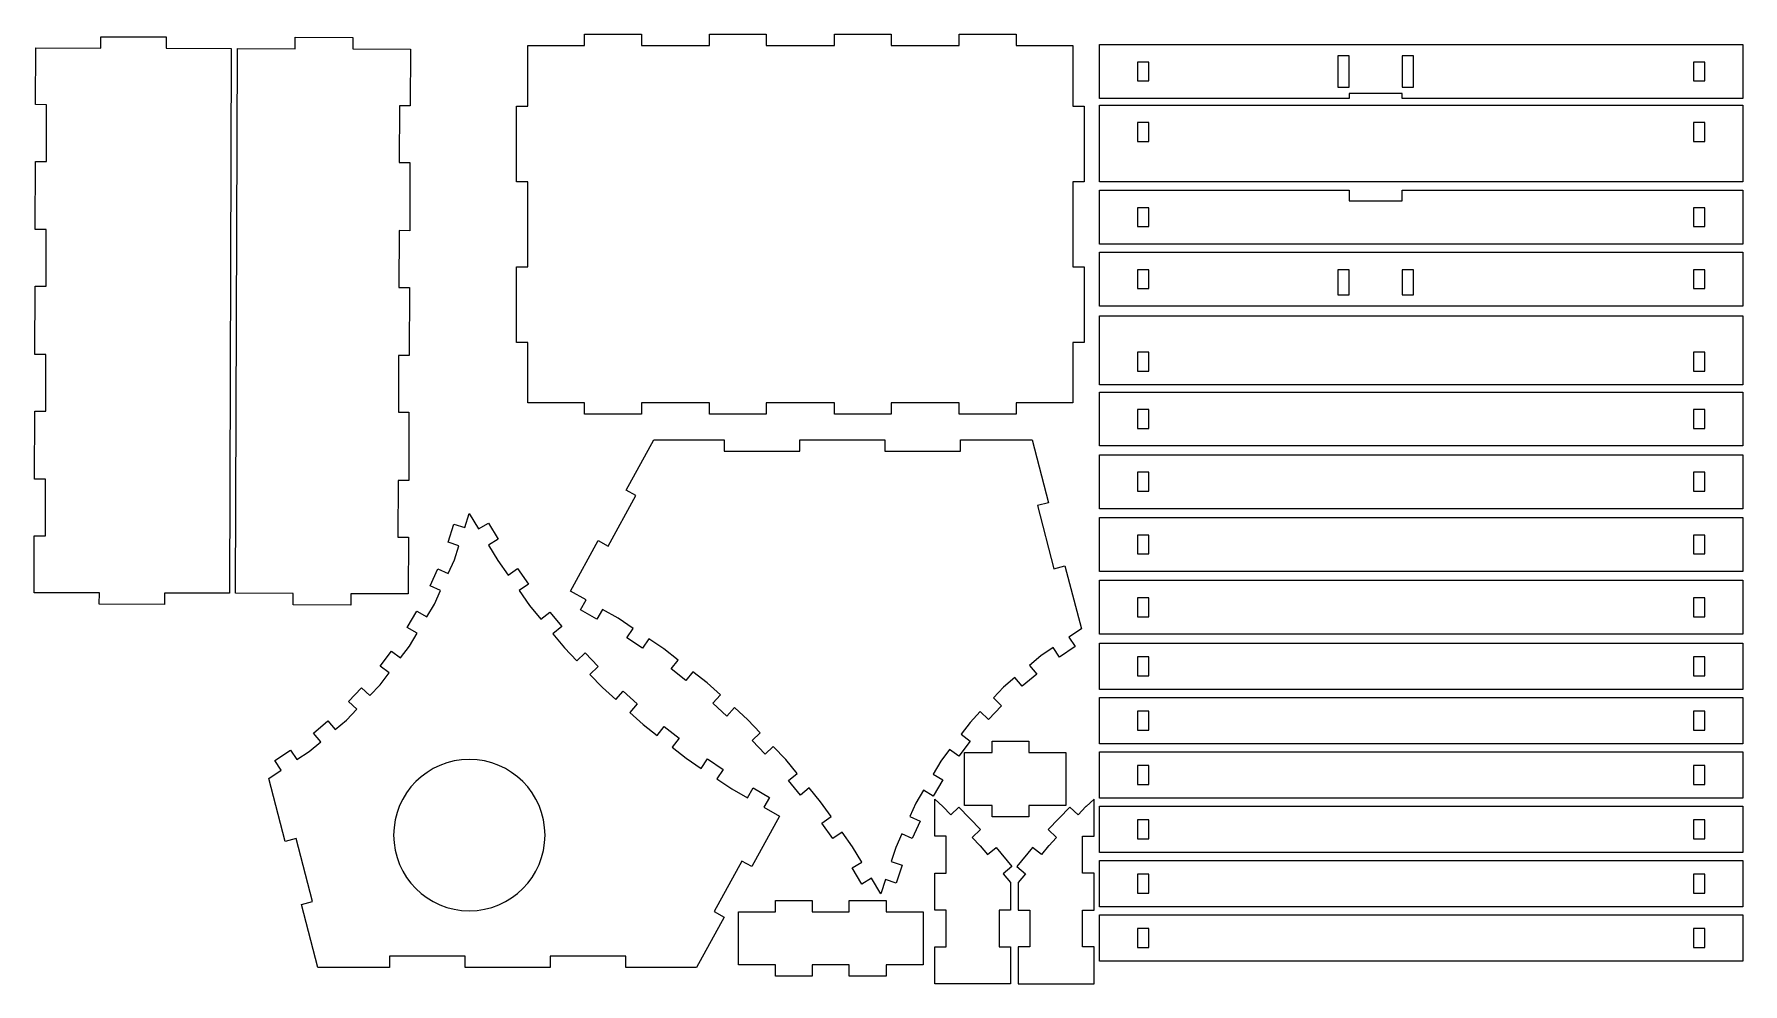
# Model space of a CAD drawing. Header units: millimetres. Extents: x -226 to 226, y -126 to 126.
import ezdxf

# ---------------------------------------------------------------- set-up
doc = ezdxf.new("R2010")
doc.units = ezdxf.units.MM
doc.header["$MEASUREMENT"] = 0
doc.layers.add('Camada 1', color=7, linetype='Continuous')

msp = doc.modelspace()

# ---------------------------------------------------------------- linework, layer by layer
at = {"layer": 'Camada 1', "color": 250, "lineweight": 20}
for points, knots in [([(-222.7605, 7.8695), (-222.7605, 7.8695), (-222.8028, -7.1305), (-222.8028, -7.1305), (-222.8028, -7.1305), (-222.8028, -7.1305), (-225.7306, -7.1222), (-225.7306, -7.1222), (-225.7306, -7.1222), (-225.7306, -7.1222), (-225.7728, -22.1221), (-225.7728, -22.1221), (-225.7728, -22.1221), (-225.7728, -22.1221), (-208.5521, -22.1707), (-208.5521, -22.1707), (-208.5521, -22.1707), (-208.5521, -22.1707), (-208.5605, -25.1707), (-208.5605, -25.1707), (-208.5605, -25.1707), (-208.5605, -25.1707), (-191.3398, -25.2191), (-191.3398, -25.2191), (-191.3398, -25.2191), (-191.3398, -25.2191), (-191.3313, -22.2192), (-191.3313, -22.2192), (-191.3313, -22.2192), (-191.3313, -22.2192), (-174.1107, -22.2676), (-174.1107, -22.2676), (-174.1107, -22.2676), (-174.1107, -22.2676), (-173.705, 121.7317), (-173.705, 121.7317), (-173.705, 121.7317), (-173.705, 121.7317), (-190.9257, 121.7803), (-190.9257, 121.7803), (-190.9257, 121.7803), (-190.9257, 121.7803), (-190.9173, 124.7803), (-190.9173, 124.7803), (-190.9173, 124.7803), (-190.9173, 124.7803), (-208.138, 124.8287), (-208.138, 124.8287), (-208.138, 124.8287), (-208.138, 124.8287), (-208.1465, 121.8288), (-208.1465, 121.8288), (-208.1465, 121.8288), (-208.1465, 121.8288), (-225.3671, 121.8772), (-225.3671, 121.8772), (-225.3671, 121.8772), (-225.3671, 121.8772), (-225.4094, 106.8773), (-225.4094, 106.8773), (-225.4094, 106.8773), (-225.4094, 106.8773), (-222.4817, 106.8691), (-222.4817, 106.8691), (-222.4817, 106.8691), (-222.4817, 106.8691), (-222.5239, 91.8692), (-222.5239, 91.8692), (-222.5239, 91.8692), (-222.5239, 91.8692), (-225.4517, 91.8773), (-225.4517, 91.8773), (-225.4517, 91.8773), (-225.4517, 91.8773), (-225.5024, 73.8774), (-225.5024, 73.8774), (-225.5024, 73.8774), (-225.5024, 73.8774), (-222.5747, 73.8693), (-222.5747, 73.8693), (-222.5747, 73.8693), (-222.5747, 73.8693), (-222.6169, 58.8693), (-222.6169, 58.8693), (-222.6169, 58.8693), (-222.6169, 58.8693), (-225.5446, 58.8775), (-225.5446, 58.8775), (-225.5446, 58.8775), (-225.5446, 58.8775), (-225.5953, 40.8776), (-225.5953, 40.8776), (-225.5953, 40.8776), (-225.5953, 40.8776), (-222.6675, 40.8693), (-222.6675, 40.8693), (-222.6675, 40.8693), (-222.6675, 40.8693), (-222.7098, 25.8694), (-222.7098, 25.8694), (-222.7098, 25.8694), (-222.7098, 25.8694), (-225.6376, 25.8777), (-225.6376, 25.8777), (-225.6376, 25.8777), (-225.6376, 25.8777), (-225.6883, 7.8778), (-225.6883, 7.8778), (-225.6883, 7.8778), (-225.6883, 7.8778), (-222.7605, 7.8695), (-222.7605, 7.8695)], [0, 0, 0, 0, 0.03448276, 0.03448276, 0.03448276, 0.03448276, 0.06896552, 0.06896552, 0.06896552, 0.06896552, 0.10344828, 0.10344828, 0.10344828, 0.10344828, 0.13793103, 0.13793103, 0.13793103, 0.13793103, 0.17241379, 0.17241379, 0.17241379, 0.17241379, 0.20689655, 0.20689655, 0.20689655, 0.20689655, 0.24137931, 0.24137931, 0.24137931, 0.24137931, 0.27586207, 0.27586207, 0.27586207, 0.27586207, 0.31034483, 0.31034483, 0.31034483, 0.31034483, 0.34482759, 0.34482759, 0.34482759, 0.34482759, 0.37931034, 0.37931034, 0.37931034, 0.37931034, 0.4137931, 0.4137931, 0.4137931, 0.4137931, 0.44827586, 0.44827586, 0.44827586, 0.44827586, 0.48275862, 0.48275862, 0.48275862, 0.48275862, 0.51724138, 0.51724138, 0.51724138, 0.51724138, 0.55172414, 0.55172414, 0.55172414, 0.55172414, 0.5862069, 0.5862069, 0.5862069, 0.5862069, 0.62068966, 0.62068966, 0.62068966, 0.62068966, 0.65517241, 0.65517241, 0.65517241, 0.65517241, 0.68965517, 0.68965517, 0.68965517, 0.68965517, 0.72413793, 0.72413793, 0.72413793, 0.72413793, 0.75862069, 0.75862069, 0.75862069, 0.75862069, 0.79310345, 0.79310345, 0.79310345, 0.79310345, 0.82758621, 0.82758621, 0.82758621, 0.82758621, 0.86206897, 0.86206897, 0.86206897, 0.86206897, 0.89655172, 0.89655172, 0.89655172, 0.89655172, 0.93103448, 0.93103448, 0.93103448, 0.93103448, 1, 1, 1, 1]), ([(-126.417, 106.5618), (-126.417, 106.5618), (-126.3611, 121.5616), (-126.3611, 121.5616), (-126.3611, 121.5616), (-126.3611, 121.5616), (-141.578, 121.6184), (-141.578, 121.6184), (-141.578, 121.6184), (-141.578, 121.6184), (-141.5668, 124.6183), (-141.5668, 124.6183), (-141.5668, 124.6183), (-141.5668, 124.6183), (-156.7837, 124.675), (-156.7837, 124.675), (-156.7837, 124.675), (-156.7837, 124.675), (-156.7948, 121.675), (-156.7948, 121.675), (-156.7948, 121.675), (-156.7948, 121.675), (-172.0117, 121.7317), (-172.0117, 121.7317), (-172.0117, 121.7317), (-172.0117, 121.7317), (-172.548, -22.2671), (-172.548, -22.2671), (-172.548, -22.2671), (-172.548, -22.2671), (-157.3312, -22.3238), (-157.3312, -22.3238), (-157.3312, -22.3238), (-157.3312, -22.3238), (-157.3424, -25.3238), (-157.3424, -25.3238), (-157.3424, -25.3238), (-157.3424, -25.3238), (-142.1255, -25.3805), (-142.1255, -25.3805), (-142.1255, -25.3805), (-142.1255, -25.3805), (-142.1144, -22.3805), (-142.1144, -22.3805), (-142.1144, -22.3805), (-142.1144, -22.3805), (-126.8975, -22.4371), (-126.8975, -22.4371), (-126.8975, -22.4371), (-126.8975, -22.4371), (-126.8417, -7.4373), (-126.8417, -7.4373), (-126.8417, -7.4373), (-126.8417, -7.4373), (-129.6492, -7.4268), (-129.6492, -7.4268), (-129.6492, -7.4268), (-129.6492, -7.4268), (-129.5934, 7.5731), (-129.5934, 7.5731), (-129.5934, 7.5731), (-129.5934, 7.5731), (-126.7857, 7.5626), (-126.7857, 7.5626), (-126.7857, 7.5626), (-126.7857, 7.5626), (-126.7186, 25.5625), (-126.7186, 25.5625), (-126.7186, 25.5625), (-126.7186, 25.5625), (-129.5263, 25.573), (-129.5263, 25.573), (-129.5263, 25.573), (-129.5263, 25.573), (-129.4705, 40.5728), (-129.4705, 40.5728), (-129.4705, 40.5728), (-129.4705, 40.5728), (-126.663, 40.5623), (-126.663, 40.5623), (-126.663, 40.5623), (-126.663, 40.5623), (-126.5958, 58.5621), (-126.5958, 58.5621), (-126.5958, 58.5621), (-126.5958, 58.5621), (-129.4034, 58.5726), (-129.4034, 58.5726), (-129.4034, 58.5726), (-129.4034, 58.5726), (-129.3475, 73.5725), (-129.3475, 73.5725), (-129.3475, 73.5725), (-129.3475, 73.5725), (-126.54, 73.562), (-126.54, 73.562), (-126.54, 73.562), (-126.54, 73.562), (-126.4729, 91.5619), (-126.4729, 91.5619), (-126.4729, 91.5619), (-126.4729, 91.5619), (-129.2805, 91.5723), (-129.2805, 91.5723), (-129.2805, 91.5723), (-129.2805, 91.5723), (-129.2246, 106.5722), (-129.2246, 106.5722), (-129.2246, 106.5722), (-129.2246, 106.5722), (-126.417, 106.5618), (-126.417, 106.5618)], [0, 0, 0, 0, 0.03448276, 0.03448276, 0.03448276, 0.03448276, 0.06896552, 0.06896552, 0.06896552, 0.06896552, 0.10344828, 0.10344828, 0.10344828, 0.10344828, 0.13793103, 0.13793103, 0.13793103, 0.13793103, 0.17241379, 0.17241379, 0.17241379, 0.17241379, 0.20689655, 0.20689655, 0.20689655, 0.20689655, 0.24137931, 0.24137931, 0.24137931, 0.24137931, 0.27586207, 0.27586207, 0.27586207, 0.27586207, 0.31034483, 0.31034483, 0.31034483, 0.31034483, 0.34482759, 0.34482759, 0.34482759, 0.34482759, 0.37931034, 0.37931034, 0.37931034, 0.37931034, 0.4137931, 0.4137931, 0.4137931, 0.4137931, 0.44827586, 0.44827586, 0.44827586, 0.44827586, 0.48275862, 0.48275862, 0.48275862, 0.48275862, 0.51724138, 0.51724138, 0.51724138, 0.51724138, 0.55172414, 0.55172414, 0.55172414, 0.55172414, 0.5862069, 0.5862069, 0.5862069, 0.5862069, 0.62068966, 0.62068966, 0.62068966, 0.62068966, 0.65517241, 0.65517241, 0.65517241, 0.65517241, 0.68965517, 0.68965517, 0.68965517, 0.68965517, 0.72413793, 0.72413793, 0.72413793, 0.72413793, 0.75862069, 0.75862069, 0.75862069, 0.75862069, 0.79310345, 0.79310345, 0.79310345, 0.79310345, 0.82758621, 0.82758621, 0.82758621, 0.82758621, 0.86206897, 0.86206897, 0.86206897, 0.86206897, 0.89655172, 0.89655172, 0.89655172, 0.89655172, 0.93103448, 0.93103448, 0.93103448, 0.93103448, 1, 1, 1, 1]), ([(33.6991, 28.0441), (33.6991, 28.0441), (48.6991, 28.0441), (48.6991, 28.0441), (48.6991, 28.0441), (48.6991, 28.0441), (48.6991, 44.0441), (48.6991, 44.0441), (48.6991, 44.0441), (48.6991, 44.0441), (51.6991, 44.0441), (51.6991, 44.0441), (51.6991, 44.0441), (51.6991, 44.0441), (51.6991, 64.0441), (51.6991, 64.0441), (51.6991, 64.0441), (51.6991, 64.0441), (48.6991, 64.0441), (48.6991, 64.0441), (48.6991, 64.0441), (48.6991, 64.0441), (48.6991, 86.5119), (48.6991, 86.5119), (48.6991, 86.5119), (48.6991, 86.5119), (51.6991, 86.5119), (51.6991, 86.5119), (51.6991, 86.5119), (51.6991, 86.5119), (51.6991, 106.5119), (51.6991, 106.5119), (51.6991, 106.5119), (51.6991, 106.5119), (48.6991, 106.5119), (48.6991, 106.5119), (48.6991, 106.5119), (48.6991, 106.5119), (48.6991, 122.5119), (48.6991, 122.5119), (48.6991, 122.5119), (48.6991, 122.5119), (33.6991, 122.5119), (33.6991, 122.5119), (33.6991, 122.5119), (33.6991, 122.5119), (33.6991, 125.5119), (33.6991, 125.5119), (33.6991, 125.5119), (33.6991, 125.5119), (18.6991, 125.5119), (18.6991, 125.5119), (18.6991, 125.5119), (18.6991, 125.5119), (18.6991, 122.5119), (18.6991, 122.5119), (18.6991, 122.5119), (18.6991, 122.5119), (0.6991, 122.5119), (0.6991, 122.5119), (0.6991, 122.5119), (0.6991, 122.5119), (0.6991, 125.5119), (0.6991, 125.5119), (0.6991, 125.5119), (0.6991, 125.5119), (-14.3009, 125.5119), (-14.3009, 125.5119), (-14.3009, 125.5119), (-14.3009, 125.5119), (-14.3009, 122.5119), (-14.3009, 122.5119), (-14.3009, 122.5119), (-14.3009, 122.5119), (-32.3009, 122.5119), (-32.3009, 122.5119), (-32.3009, 122.5119), (-32.3009, 122.5119), (-32.3009, 125.5119), (-32.3009, 125.5119), (-32.3009, 125.5119), (-32.3009, 125.5119), (-47.3009, 125.5119), (-47.3009, 125.5119), (-47.3009, 125.5119), (-47.3009, 125.5119), (-47.3009, 122.5119), (-47.3009, 122.5119), (-47.3009, 122.5119), (-47.3009, 122.5119), (-65.3009, 122.5119), (-65.3009, 122.5119), (-65.3009, 122.5119), (-65.3009, 122.5119), (-65.3009, 125.5119), (-65.3009, 125.5119), (-65.3009, 125.5119), (-65.3009, 125.5119), (-80.3009, 125.5119), (-80.3009, 125.5119), (-80.3009, 125.5119), (-80.3009, 125.5119), (-80.3009, 122.5119), (-80.3009, 122.5119), (-80.3009, 122.5119), (-80.3009, 122.5119), (-95.3009, 122.5119), (-95.3009, 122.5119), (-95.3009, 122.5119), (-95.3009, 122.5119), (-95.3009, 106.5119), (-95.3009, 106.5119), (-95.3009, 106.5119), (-95.3009, 106.5119), (-98.3009, 106.5119), (-98.3009, 106.5119), (-98.3009, 106.5119), (-98.3009, 106.5119), (-98.3009, 86.5119), (-98.3009, 86.5119), (-98.3009, 86.5119), (-98.3009, 86.5119), (-95.3009, 86.5119), (-95.3009, 86.5119), (-95.3009, 86.5119), (-95.3009, 86.5119), (-95.3009, 64.0441), (-95.3009, 64.0441), (-95.3009, 64.0441), (-95.3009, 64.0441), (-98.3009, 64.0441), (-98.3009, 64.0441), (-98.3009, 64.0441), (-98.3009, 64.0441), (-98.3009, 44.0441), (-98.3009, 44.0441), (-98.3009, 44.0441), (-98.3009, 44.0441), (-95.3009, 44.0441), (-95.3009, 44.0441), (-95.3009, 44.0441), (-95.3009, 44.0441), (-95.3009, 28.0441), (-95.3009, 28.0441), (-95.3009, 28.0441), (-95.3009, 28.0441), (-80.3009, 28.0441), (-80.3009, 28.0441), (-80.3009, 28.0441), (-80.3009, 28.0441), (-80.3009, 25.0441), (-80.3009, 25.0441), (-80.3009, 25.0441), (-80.3009, 25.0441), (-65.3009, 25.0441), (-65.3009, 25.0441), (-65.3009, 25.0441), (-65.3009, 25.0441), (-65.3009, 28.0441), (-65.3009, 28.0441), (-65.3009, 28.0441), (-65.3009, 28.0441), (-47.3009, 28.0441), (-47.3009, 28.0441), (-47.3009, 28.0441), (-47.3009, 28.0441), (-47.3009, 25.0441), (-47.3009, 25.0441), (-47.3009, 25.0441), (-47.3009, 25.0441), (-32.3009, 25.0441), (-32.3009, 25.0441), (-32.3009, 25.0441), (-32.3009, 25.0441), (-32.3009, 28.0441), (-32.3009, 28.0441), (-32.3009, 28.0441), (-32.3009, 28.0441), (-14.3009, 28.0441), (-14.3009, 28.0441), (-14.3009, 28.0441), (-14.3009, 28.0441), (-14.3009, 25.0441), (-14.3009, 25.0441), (-14.3009, 25.0441), (-14.3009, 25.0441), (0.6991, 25.0441), (0.6991, 25.0441), (0.6991, 25.0441), (0.6991, 25.0441), (0.6991, 28.0441), (0.6991, 28.0441), (0.6991, 28.0441), (0.6991, 28.0441), (18.6991, 28.0441), (18.6991, 28.0441), (18.6991, 28.0441), (18.6991, 28.0441), (18.6991, 25.0441), (18.6991, 25.0441), (18.6991, 25.0441), (18.6991, 25.0441), (33.6991, 25.0441), (33.6991, 25.0441), (33.6991, 25.0441), (33.6991, 25.0441), (33.6991, 28.0441), (33.6991, 28.0441)], [0, 0, 0, 0, 0.01886792, 0.01886792, 0.01886792, 0.01886792, 0.03773585, 0.03773585, 0.03773585, 0.03773585, 0.05660377, 0.05660377, 0.05660377, 0.05660377, 0.0754717, 0.0754717, 0.0754717, 0.0754717, 0.09433962, 0.09433962, 0.09433962, 0.09433962, 0.11320755, 0.11320755, 0.11320755, 0.11320755, 0.13207547, 0.13207547, 0.13207547, 0.13207547, 0.1509434, 0.1509434, 0.1509434, 0.1509434, 0.16981132, 0.16981132, 0.16981132, 0.16981132, 0.18867925, 0.18867925, 0.18867925, 0.18867925, 0.20754717, 0.20754717, 0.20754717, 0.20754717, 0.22641509, 0.22641509, 0.22641509, 0.22641509, 0.24528302, 0.24528302, 0.24528302, 0.24528302, 0.26415094, 0.26415094, 0.26415094, 0.26415094, 0.28301887, 0.28301887, 0.28301887, 0.28301887, 0.30188679, 0.30188679, 0.30188679, 0.30188679, 0.32075472, 0.32075472, 0.32075472, 0.32075472, 0.33962264, 0.33962264, 0.33962264, 0.33962264, 0.35849057, 0.35849057, 0.35849057, 0.35849057, 0.37735849, 0.37735849, 0.37735849, 0.37735849, 0.39622642, 0.39622642, 0.39622642, 0.39622642, 0.41509434, 0.41509434, 0.41509434, 0.41509434, 0.43396226, 0.43396226, 0.43396226, 0.43396226, 0.45283019, 0.45283019, 0.45283019, 0.45283019, 0.47169811, 0.47169811, 0.47169811, 0.47169811, 0.49056604, 0.49056604, 0.49056604, 0.49056604, 0.50943396, 0.50943396, 0.50943396, 0.50943396, 0.52830189, 0.52830189, 0.52830189, 0.52830189, 0.54716981, 0.54716981, 0.54716981, 0.54716981, 0.56603774, 0.56603774, 0.56603774, 0.56603774, 0.58490566, 0.58490566, 0.58490566, 0.58490566, 0.60377358, 0.60377358, 0.60377358, 0.60377358, 0.62264151, 0.62264151, 0.62264151, 0.62264151, 0.64150943, 0.64150943, 0.64150943, 0.64150943, 0.66037736, 0.66037736, 0.66037736, 0.66037736, 0.67924528, 0.67924528, 0.67924528, 0.67924528, 0.69811321, 0.69811321, 0.69811321, 0.69811321, 0.71698113, 0.71698113, 0.71698113, 0.71698113, 0.73584906, 0.73584906, 0.73584906, 0.73584906, 0.75471698, 0.75471698, 0.75471698, 0.75471698, 0.77358491, 0.77358491, 0.77358491, 0.77358491, 0.79245283, 0.79245283, 0.79245283, 0.79245283, 0.81132075, 0.81132075, 0.81132075, 0.81132075, 0.83018868, 0.83018868, 0.83018868, 0.83018868, 0.8490566, 0.8490566, 0.8490566, 0.8490566, 0.86792453, 0.86792453, 0.86792453, 0.86792453, 0.88679245, 0.88679245, 0.88679245, 0.88679245, 0.90566038, 0.90566038, 0.90566038, 0.90566038, 0.9245283, 0.9245283, 0.9245283, 0.9245283, 0.94339623, 0.94339623, 0.94339623, 0.94339623, 0.96226415, 0.96226415, 0.96226415, 0.96226415, 1, 1, 1, 1]), ([(55.7727, 108.5024), (55.7727, 108.5024), (121.7727, 108.5024), (121.7727, 108.5024), (121.7727, 108.5024), (121.7727, 108.5024), (121.7727, 109.8024), (121.7727, 109.8024), (121.7727, 109.8024), (121.7727, 109.8024), (135.7727, 109.8024), (135.7727, 109.8024), (135.7727, 109.8024), (135.7727, 109.8024), (135.7727, 108.5024), (135.7727, 108.5024), (135.7727, 108.5024), (135.7727, 108.5024), (225.7727, 108.5024), (225.7727, 108.5024), (225.7727, 108.5024), (225.7727, 108.5024), (225.7727, 122.7652), (225.7727, 122.7652), (225.7727, 122.7652), (225.7727, 122.7652), (55.7727, 122.7652), (55.7727, 122.7652), (55.7727, 122.7652), (55.7727, 122.7652), (55.7727, 108.5024), (55.7727, 108.5024)], [0, 0, 0, 0, 0.11111111, 0.11111111, 0.11111111, 0.11111111, 0.22222222, 0.22222222, 0.22222222, 0.22222222, 0.33333333, 0.33333333, 0.33333333, 0.33333333, 0.44444444, 0.44444444, 0.44444444, 0.44444444, 0.55555556, 0.55555556, 0.55555556, 0.55555556, 0.66666667, 0.66666667, 0.66666667, 0.66666667, 0.77777778, 0.77777778, 0.77777778, 0.77777778, 1, 1, 1, 1]), ([(68.7727, 118.1352), (68.7727, 118.1352), (68.7727, 113.1324), (68.7727, 113.1324), (68.7727, 113.1324), (68.7727, 113.1324), (65.7727, 113.1324), (65.7727, 113.1324), (65.7727, 113.1324), (65.7727, 113.1324), (65.7727, 118.1352), (65.7727, 118.1352), (65.7727, 118.1352), (65.7727, 118.1352), (68.7727, 118.1352), (68.7727, 118.1352)], [0, 0, 0, 0, 0.2, 0.2, 0.2, 0.2, 0.4, 0.4, 0.4, 0.4, 0.6, 0.6, 0.6, 0.6, 1, 1, 1, 1]), ([(118.7727, 111.5024), (118.7727, 111.5024), (118.7727, 119.7652), (118.7727, 119.7652), (118.7727, 119.7652), (118.7727, 119.7652), (121.7727, 119.7652), (121.7727, 119.7652), (121.7727, 119.7652), (121.7727, 119.7652), (121.7727, 111.5024), (121.7727, 111.5024), (121.7727, 111.5024), (121.7727, 111.5024), (118.7727, 111.5024), (118.7727, 111.5024)], [0, 0, 0, 0, 0.2, 0.2, 0.2, 0.2, 0.4, 0.4, 0.4, 0.4, 0.6, 0.6, 0.6, 0.6, 1, 1, 1, 1]), ([(135.7727, 111.5024), (135.7727, 111.5024), (135.7727, 119.7652), (135.7727, 119.7652), (135.7727, 119.7652), (135.7727, 119.7652), (138.7727, 119.7652), (138.7727, 119.7652), (138.7727, 119.7652), (138.7727, 119.7652), (138.7727, 111.5024), (138.7727, 111.5024), (138.7727, 111.5024), (138.7727, 111.5024), (135.7727, 111.5024), (135.7727, 111.5024)], [0, 0, 0, 0, 0.2, 0.2, 0.2, 0.2, 0.4, 0.4, 0.4, 0.4, 0.6, 0.6, 0.6, 0.6, 1, 1, 1, 1]), ([(212.7727, 113.1324), (212.7727, 113.1324), (212.7727, 118.1352), (212.7727, 118.1352), (212.7727, 118.1352), (212.7727, 118.1352), (215.7727, 118.1352), (215.7727, 118.1352), (215.7727, 118.1352), (215.7727, 118.1352), (215.7727, 113.1324), (215.7727, 113.1324), (215.7727, 113.1324), (215.7727, 113.1324), (212.7727, 113.1324), (212.7727, 113.1324)], [0, 0, 0, 0, 0.2, 0.2, 0.2, 0.2, 0.4, 0.4, 0.4, 0.4, 0.6, 0.6, 0.6, 0.6, 1, 1, 1, 1]), ([(55.7727, 86.4933), (55.7727, 86.4933), (225.7727, 86.4933), (225.7727, 86.4933), (225.7727, 86.4933), (225.7727, 86.4933), (225.7727, 106.7561), (225.7727, 106.7561), (225.7727, 106.7561), (225.7727, 106.7561), (55.7727, 106.7561), (55.7727, 106.7561), (55.7727, 106.7561), (55.7727, 106.7561), (55.7727, 86.4933), (55.7727, 86.4933)], [0, 0, 0, 0, 0.2, 0.2, 0.2, 0.2, 0.4, 0.4, 0.4, 0.4, 0.6, 0.6, 0.6, 0.6, 1, 1, 1, 1]), ([(68.7727, 97.1233), (68.7727, 97.1233), (65.7727, 97.1233), (65.7727, 97.1233), (65.7727, 97.1233), (65.7727, 97.1233), (65.7727, 102.1261), (65.7727, 102.1261), (65.7727, 102.1261), (65.7727, 102.1261), (68.7727, 102.1261), (68.7727, 102.1261), (68.7727, 102.1261), (68.7727, 102.1261), (68.7727, 97.1233), (68.7727, 97.1233)], [0, 0, 0, 0, 0.2, 0.2, 0.2, 0.2, 0.4, 0.4, 0.4, 0.4, 0.6, 0.6, 0.6, 0.6, 1, 1, 1, 1]), ([(212.7727, 97.1233), (212.7727, 97.1233), (212.7727, 102.1261), (212.7727, 102.1261), (212.7727, 102.1261), (212.7727, 102.1261), (215.7727, 102.1261), (215.7727, 102.1261), (215.7727, 102.1261), (215.7727, 102.1261), (215.7727, 97.1233), (215.7727, 97.1233), (215.7727, 97.1233), (215.7727, 97.1233), (212.7727, 97.1233), (212.7727, 97.1233)], [0, 0, 0, 0, 0.2, 0.2, 0.2, 0.2, 0.4, 0.4, 0.4, 0.4, 0.6, 0.6, 0.6, 0.6, 1, 1, 1, 1]), ([(55.7727, 70.008), (55.7727, 70.008), (225.7727, 70.008), (225.7727, 70.008), (225.7727, 70.008), (225.7727, 70.008), (225.7727, 84.2708), (225.7727, 84.2708), (225.7727, 84.2708), (225.7727, 84.2708), (135.7727, 84.2708), (135.7727, 84.2708), (135.7727, 84.2708), (135.7727, 84.2708), (135.7727, 81.4207), (135.7727, 81.4207), (135.7727, 81.4207), (135.7727, 81.4207), (121.7727, 81.4207), (121.7727, 81.4207), (121.7727, 81.4207), (121.7727, 81.4207), (121.7727, 84.2708), (121.7727, 84.2708), (121.7727, 84.2708), (121.7727, 84.2708), (55.7727, 84.2708), (55.7727, 84.2708), (55.7727, 84.2708), (55.7727, 84.2708), (55.7727, 70.008), (55.7727, 70.008)], [0, 0, 0, 0, 0.11111111, 0.11111111, 0.11111111, 0.11111111, 0.22222222, 0.22222222, 0.22222222, 0.22222222, 0.33333333, 0.33333333, 0.33333333, 0.33333333, 0.44444444, 0.44444444, 0.44444444, 0.44444444, 0.55555556, 0.55555556, 0.55555556, 0.55555556, 0.66666667, 0.66666667, 0.66666667, 0.66666667, 0.77777778, 0.77777778, 0.77777778, 0.77777778, 1, 1, 1, 1]), ([(68.7727, 79.6408), (68.7727, 79.6408), (68.7727, 74.638), (68.7727, 74.638), (68.7727, 74.638), (68.7727, 74.638), (65.7727, 74.638), (65.7727, 74.638), (65.7727, 74.638), (65.7727, 74.638), (65.7727, 79.6408), (65.7727, 79.6408), (65.7727, 79.6408), (65.7727, 79.6408), (68.7727, 79.6408), (68.7727, 79.6408)], [0, 0, 0, 0, 0.2, 0.2, 0.2, 0.2, 0.4, 0.4, 0.4, 0.4, 0.6, 0.6, 0.6, 0.6, 1, 1, 1, 1]), ([(212.7727, 74.638), (212.7727, 74.638), (212.7727, 79.6408), (212.7727, 79.6408), (212.7727, 79.6408), (212.7727, 79.6408), (215.7727, 79.6408), (215.7727, 79.6408), (215.7727, 79.6408), (215.7727, 79.6408), (215.7727, 74.638), (215.7727, 74.638), (215.7727, 74.638), (215.7727, 74.638), (212.7727, 74.638), (212.7727, 74.638)], [0, 0, 0, 0, 0.2, 0.2, 0.2, 0.2, 0.4, 0.4, 0.4, 0.4, 0.6, 0.6, 0.6, 0.6, 1, 1, 1, 1]), ([(55.7727, 53.6285), (55.7727, 53.6285), (225.7727, 53.6285), (225.7727, 53.6285), (225.7727, 53.6285), (225.7727, 53.6285), (225.7727, 67.8913), (225.7727, 67.8913), (225.7727, 67.8913), (225.7727, 67.8913), (55.7727, 67.8913), (55.7727, 67.8913), (55.7727, 67.8913), (55.7727, 67.8913), (55.7727, 53.6285), (55.7727, 53.6285)], [0, 0, 0, 0, 0.2, 0.2, 0.2, 0.2, 0.4, 0.4, 0.4, 0.4, 0.6, 0.6, 0.6, 0.6, 1, 1, 1, 1]), ([(68.7727, 58.2585), (68.7727, 58.2585), (65.7727, 58.2585), (65.7727, 58.2585), (65.7727, 58.2585), (65.7727, 58.2585), (65.7727, 63.2613), (65.7727, 63.2613), (65.7727, 63.2613), (65.7727, 63.2613), (68.7727, 63.2613), (68.7727, 63.2613), (68.7727, 63.2613), (68.7727, 63.2613), (68.7727, 58.2585), (68.7727, 58.2585)], [0, 0, 0, 0, 0.2, 0.2, 0.2, 0.2, 0.4, 0.4, 0.4, 0.4, 0.6, 0.6, 0.6, 0.6, 1, 1, 1, 1]), ([(215.7727, 58.2585), (215.7727, 58.2585), (212.7727, 58.2585), (212.7727, 58.2585), (212.7727, 58.2585), (212.7727, 58.2585), (212.7727, 63.2613), (212.7727, 63.2613), (212.7727, 63.2613), (212.7727, 63.2613), (215.7727, 63.2613), (215.7727, 63.2613), (215.7727, 63.2613), (215.7727, 63.2613), (215.7727, 58.2585), (215.7727, 58.2585)], [0, 0, 0, 0, 0.2, 0.2, 0.2, 0.2, 0.4, 0.4, 0.4, 0.4, 0.6, 0.6, 0.6, 0.6, 1, 1, 1, 1]), ([(118.7727, 56.6285), (118.7727, 56.6285), (118.7727, 63.205), (118.7727, 63.205), (118.7727, 63.205), (118.7727, 63.205), (121.7727, 63.205), (121.7727, 63.205), (121.7727, 63.205), (121.7727, 63.205), (121.7727, 56.6285), (121.7727, 56.6285), (121.7727, 56.6285), (121.7727, 56.6285), (118.7727, 56.6285), (118.7727, 56.6285)], [0, 0, 0, 0, 0.2, 0.2, 0.2, 0.2, 0.4, 0.4, 0.4, 0.4, 0.6, 0.6, 0.6, 0.6, 1, 1, 1, 1]), ([(135.7727, 56.6285), (135.7727, 56.6285), (135.7727, 63.205), (135.7727, 63.205), (135.7727, 63.205), (135.7727, 63.205), (138.7727, 63.205), (138.7727, 63.205), (138.7727, 63.205), (138.7727, 63.205), (138.7727, 56.6285), (138.7727, 56.6285), (138.7727, 56.6285), (138.7727, 56.6285), (135.7727, 56.6285), (135.7727, 56.6285)], [0, 0, 0, 0, 0.2, 0.2, 0.2, 0.2, 0.4, 0.4, 0.4, 0.4, 0.6, 0.6, 0.6, 0.6, 1, 1, 1, 1]), ([(55.7727, 32.8257), (55.7727, 32.8257), (225.7727, 32.8257), (225.7727, 32.8257), (225.7727, 32.8257), (225.7727, 32.8257), (225.7727, 51.0885), (225.7727, 51.0885), (225.7727, 51.0885), (225.7727, 51.0885), (55.7727, 51.0885), (55.7727, 51.0885), (55.7727, 51.0885), (55.7727, 51.0885), (55.7727, 32.8257), (55.7727, 32.8257)], [0, 0, 0, 0, 0.2, 0.2, 0.2, 0.2, 0.4, 0.4, 0.4, 0.4, 0.6, 0.6, 0.6, 0.6, 1, 1, 1, 1]), ([(68.7727, 36.4557), (68.7727, 36.4557), (65.7727, 36.4557), (65.7727, 36.4557), (65.7727, 36.4557), (65.7727, 36.4557), (65.7727, 41.4585), (65.7727, 41.4585), (65.7727, 41.4585), (65.7727, 41.4585), (68.7727, 41.4585), (68.7727, 41.4585), (68.7727, 41.4585), (68.7727, 41.4585), (68.7727, 36.4557), (68.7727, 36.4557)], [0, 0, 0, 0, 0.2, 0.2, 0.2, 0.2, 0.4, 0.4, 0.4, 0.4, 0.6, 0.6, 0.6, 0.6, 1, 1, 1, 1]), ([(215.7727, 36.4557), (215.7727, 36.4557), (212.7727, 36.4557), (212.7727, 36.4557), (212.7727, 36.4557), (212.7727, 36.4557), (212.7727, 41.4585), (212.7727, 41.4585), (212.7727, 41.4585), (212.7727, 41.4585), (215.7727, 41.4585), (215.7727, 41.4585), (215.7727, 41.4585), (215.7727, 41.4585), (215.7727, 36.4557), (215.7727, 36.4557)], [0, 0, 0, 0, 0.2, 0.2, 0.2, 0.2, 0.4, 0.4, 0.4, 0.4, 0.6, 0.6, 0.6, 0.6, 1, 1, 1, 1]), ([(225.7727, 30.9207), (225.7727, 30.9207), (55.7727, 30.9207), (55.7727, 30.9207), (55.7727, 30.9207), (55.7727, 30.9207), (55.7727, 16.6579), (55.7727, 16.6579), (55.7727, 16.6579), (55.7727, 16.6579), (225.7727, 16.6579), (225.7727, 16.6579), (225.7727, 16.6579), (225.7727, 16.6579), (225.7727, 30.9207), (225.7727, 30.9207)], [0, 0, 0, 0, 0.2, 0.2, 0.2, 0.2, 0.4, 0.4, 0.4, 0.4, 0.6, 0.6, 0.6, 0.6, 1, 1, 1, 1]), ([(68.7727, 26.2907), (68.7727, 26.2907), (68.7727, 21.2879), (68.7727, 21.2879), (68.7727, 21.2879), (68.7727, 21.2879), (65.7727, 21.2879), (65.7727, 21.2879), (65.7727, 21.2879), (65.7727, 21.2879), (65.7727, 26.2907), (65.7727, 26.2907), (65.7727, 26.2907), (65.7727, 26.2907), (68.7727, 26.2907), (68.7727, 26.2907)], [0, 0, 0, 0, 0.2, 0.2, 0.2, 0.2, 0.4, 0.4, 0.4, 0.4, 0.6, 0.6, 0.6, 0.6, 1, 1, 1, 1]), ([(212.7727, 21.2879), (212.7727, 21.2879), (212.7727, 26.2907), (212.7727, 26.2907), (212.7727, 26.2907), (212.7727, 26.2907), (215.7727, 26.2907), (215.7727, 26.2907), (215.7727, 26.2907), (215.7727, 26.2907), (215.7727, 21.2879), (215.7727, 21.2879), (215.7727, 21.2879), (215.7727, 21.2879), (212.7727, 21.2879), (212.7727, 21.2879)], [0, 0, 0, 0, 0.2, 0.2, 0.2, 0.2, 0.4, 0.4, 0.4, 0.4, 0.6, 0.6, 0.6, 0.6, 1, 1, 1, 1]), ([(-43.3991, 18.309), (-43.3991, 18.309), (-62.0277, 18.309), (-62.0277, 18.309), (-62.0277, 18.309), (-62.0277, 18.309), (-69.361, 4.9757), (-69.361, 4.9757), (-69.361, 4.9757), (-69.361, 4.9757), (-66.7324, 3.5299), (-66.7324, 3.5299), (-66.7324, 3.5299), (-66.7324, 3.5299), (-74.0657, -9.8034), (-74.0657, -9.8034), (-74.0657, -9.8034), (-74.0657, -9.8034), (-76.6944, -8.3577), (-76.6944, -8.3577), (-76.6944, -8.3577), (-76.6944, -8.3577), (-84.0277, -21.691), (-84.0277, -21.691), (-84.0277, -21.691), (-84.0277, -21.691), (-79.8954, -24.0509), (-79.8954, -24.0509), (-79.8954, -24.0509), (-79.8954, -24.0509), (-81.3832, -26.656), (-81.3832, -26.656), (-81.3832, -26.656), (-81.3832, -26.656), (-77.0389, -29.137), (-77.0389, -29.137), (-77.0389, -29.137), (-77.0389, -29.137), (-75.5511, -26.5319), (-75.5511, -26.5319), (-75.5511, -26.5319), (-75.5511, -26.5319), (-71.4188, -28.8918), (-71.4188, -28.8918), (-71.4188, -28.8918), (-71.4188, -28.8918), (-67.4687, -31.5454), (-67.4687, -31.5454), (-67.4687, -31.5454), (-67.4687, -31.5454), (-69.1415, -34.0357), (-69.1415, -34.0357), (-69.1415, -34.0357), (-69.1415, -34.0357), (-64.9887, -36.8253), (-64.9887, -36.8253), (-64.9887, -36.8253), (-64.9887, -36.8253), (-63.3158, -34.335), (-63.3158, -34.335), (-63.3158, -34.335), (-63.3158, -34.335), (-59.3657, -36.9885), (-59.3657, -36.9885), (-59.3657, -36.9885), (-59.3657, -36.9885), (-55.6184, -39.9217), (-55.6184, -39.9217), (-55.6184, -39.9217), (-55.6184, -39.9217), (-57.4675, -42.284), (-57.4675, -42.284), (-57.4675, -42.284), (-57.4675, -42.284), (-53.528, -45.3676), (-53.528, -45.3676), (-53.528, -45.3676), (-53.528, -45.3676), (-51.6789, -43.0053), (-51.6789, -43.0053), (-51.6789, -43.0053), (-51.6789, -43.0053), (-47.9317, -45.9384), (-47.9317, -45.9384), (-47.9317, -45.9384), (-47.9317, -45.9384), (-44.4071, -49.1356), (-44.4071, -49.1356), (-44.4071, -49.1356), (-44.4071, -49.1356), (-46.4227, -51.3576), (-46.4227, -51.3576), (-46.4227, -51.3576), (-46.4227, -51.3576), (-42.7174, -54.7189), (-42.7174, -54.7189), (-42.7174, -54.7189), (-42.7174, -54.7189), (-40.7017, -52.4969), (-40.7017, -52.4969), (-40.7017, -52.4969), (-40.7017, -52.4969), (-37.1772, -55.6942), (-37.1772, -55.6942), (-37.1772, -55.6942), (-37.1772, -55.6942), (-33.8939, -59.1388), (-33.8939, -59.1388), (-33.8939, -59.1388), (-33.8939, -59.1388), (-36.0654, -61.2086), (-36.0654, -61.2086), (-36.0654, -61.2086), (-36.0654, -61.2086), (-32.6136, -64.8299), (-32.6136, -64.8299), (-32.6136, -64.8299), (-32.6136, -64.8299), (-30.4421, -62.76), (-30.4421, -62.76), (-30.4421, -62.76), (-30.4421, -62.76), (-27.1588, -66.2046), (-27.1588, -66.2046), (-27.1588, -66.2046), (-27.1588, -66.2046), (-24.1341, -69.8783), (-24.1341, -69.8783), (-24.1341, -69.8783), (-24.1341, -69.8783), (-26.4501, -71.7851), (-26.4501, -71.7851), (-26.4501, -71.7851), (-26.4501, -71.7851), (-23.2701, -75.6473), (-23.2701, -75.6473), (-23.2701, -75.6473), (-23.2701, -75.6473), (-20.9542, -73.7404), (-20.9542, -73.7404), (-20.9542, -73.7404), (-20.9542, -73.7404), (-17.9294, -77.4141), (-17.9294, -77.4141), (-17.9294, -77.4141), (-17.9294, -77.4141), (-15.1792, -81.2976), (-15.1792, -81.2976), (-15.1792, -81.2976), (-15.1792, -81.2976), (-17.6274, -83.0314), (-17.6274, -83.0314), (-17.6274, -83.0314), (-17.6274, -83.0314), (-14.7361, -87.1141), (-14.7361, -87.1141), (-14.7361, -87.1141), (-14.7361, -87.1141), (-12.2879, -85.3803), (-12.2879, -85.3803), (-12.2879, -85.3803), (-12.2879, -85.3803), (-9.5376, -89.2638), (-9.5376, -89.2638), (-9.5376, -89.2638), (-9.5376, -89.2638), (-7.0764, -93.3365), (-7.0764, -93.3365), (-7.0764, -93.3365), (-7.0764, -93.3365), (-9.644, -94.8881), (-9.644, -94.8881), (-9.644, -94.8881), (-9.644, -94.8881), (-7.0565, -99.1699), (-7.0565, -99.1699), (-7.0565, -99.1699), (-7.0565, -99.1699), (-4.4889, -97.6182), (-4.4889, -97.6182), (-4.4889, -97.6182), (-4.4889, -97.6182), (-2.0277, -101.691), (-2.0277, -101.691), (-2.0277, -101.691), (-2.0277, -101.691), (-0.8201, -97.9511), (-0.8201, -97.9511), (-0.8201, -97.9511), (-0.8201, -97.9511), (2.0348, -98.873), (2.0348, -98.873), (2.0348, -98.873), (2.0348, -98.873), (3.572, -94.1122), (3.572, -94.1122), (3.572, -94.1122), (3.572, -94.1122), (0.7171, -93.1903), (0.7171, -93.1903), (0.7171, -93.1903), (0.7171, -93.1903), (1.9247, -89.4505), (1.9247, -89.4505), (1.9247, -89.4505), (1.9247, -89.4505), (3.5424, -85.8689), (3.5424, -85.8689), (3.5424, -85.8689), (3.5424, -85.8689), (6.2765, -87.1037), (6.2765, -87.1037), (6.2765, -87.1037), (6.2765, -87.1037), (8.3358, -82.5444), (8.3358, -82.5444), (8.3358, -82.5444), (8.3358, -82.5444), (5.6017, -81.3095), (5.6017, -81.3095), (5.6017, -81.3095), (5.6017, -81.3095), (7.2194, -77.7279), (7.2194, -77.7279), (7.2194, -77.7279), (7.2194, -77.7279), (9.227, -74.3494), (9.227, -74.3494), (9.227, -74.3494), (9.227, -74.3494), (11.806, -75.8819), (11.806, -75.8819), (11.806, -75.8819), (11.806, -75.8819), (14.3616, -71.581), (14.3616, -71.581), (14.3616, -71.581), (14.3616, -71.581), (11.7826, -70.0485), (11.7826, -70.0485), (11.7826, -70.0485), (11.7826, -70.0485), (13.7901, -66.67), (13.7901, -66.67), (13.7901, -66.67), (13.7901, -66.67), (16.1624, -63.5368), (16.1624, -63.5368), (16.1624, -63.5368), (16.1624, -63.5368), (18.5542, -65.3477), (18.5542, -65.3477), (18.5542, -65.3477), (18.5542, -65.3477), (21.5741, -61.3591), (21.5741, -61.3591), (21.5741, -61.3591), (21.5741, -61.3591), (19.1823, -59.5482), (19.1823, -59.5482), (19.1823, -59.5482), (19.1823, -59.5482), (21.5546, -56.415), (21.5546, -56.415), (21.5546, -56.415), (21.5546, -56.415), (24.262, -53.5663), (24.262, -53.5663), (24.262, -53.5663), (24.262, -53.5663), (26.4366, -55.633), (26.4366, -55.633), (26.4366, -55.633), (26.4366, -55.633), (29.883, -52.0066), (29.883, -52.0066), (29.883, -52.0066), (29.883, -52.0066), (27.7084, -49.9399), (27.7084, -49.9399), (27.7084, -49.9399), (27.7084, -49.9399), (30.4158, -47.0912), (30.4158, -47.0912), (30.4158, -47.0912), (30.4158, -47.0912), (33.4243, -44.5627), (33.4243, -44.5627), (33.4243, -44.5627), (33.4243, -44.5627), (35.3545, -46.8593), (35.3545, -46.8593), (35.3545, -46.8593), (35.3545, -46.8593), (39.1843, -43.6405), (39.1843, -43.6405), (39.1843, -43.6405), (39.1843, -43.6405), (37.2542, -41.3439), (37.2542, -41.3439), (37.2542, -41.3439), (37.2542, -41.3439), (40.2627, -38.8154), (40.2627, -38.8154), (40.2627, -38.8154), (40.2627, -38.8154), (43.5348, -36.6387), (43.5348, -36.6387), (43.5348, -36.6387), (43.5348, -36.6387), (45.1965, -39.1365), (45.1965, -39.1365), (45.1965, -39.1365), (45.1965, -39.1365), (49.3618, -36.3655), (49.3618, -36.3655), (49.3618, -36.3655), (49.3618, -36.3655), (47.7002, -33.8677), (47.7002, -33.8677), (47.7002, -33.8677), (47.7002, -33.8677), (50.9723, -31.691), (50.9723, -31.691), (50.9723, -31.691), (50.9723, -31.691), (46.639, -15.0243), (46.639, -15.0243), (46.639, -15.0243), (46.639, -15.0243), (43.7355, -15.7792), (43.7355, -15.7792), (43.7355, -15.7792), (43.7355, -15.7792), (39.4022, 0.8874), (39.4022, 0.8874), (39.4022, 0.8874), (39.4022, 0.8874), (42.3056, 1.6423), (42.3056, 1.6423), (42.3056, 1.6423), (42.3056, 1.6423), (37.9723, 18.309), (37.9723, 18.309), (37.9723, 18.309), (37.9723, 18.309), (19.0688, 18.309), (19.0688, 18.309), (19.0688, 18.309), (19.0688, 18.309), (19.0688, 15.309), (19.0688, 15.309), (19.0688, 15.309), (19.0688, 15.309), (-0.9312, 15.309), (-0.9312, 15.309), (-0.9312, 15.309), (-0.9312, 15.309), (-0.9312, 18.309), (-0.9312, 18.309), (-0.9312, 18.309), (-0.9312, 18.309), (-23.3991, 18.309), (-23.3991, 18.309), (-23.3991, 18.309), (-23.3991, 18.309), (-23.3991, 15.309), (-23.3991, 15.309), (-23.3991, 15.309), (-23.3991, 15.309), (-43.3991, 15.309), (-43.3991, 15.309), (-43.3991, 15.309), (-43.3991, 15.309), (-43.3991, 18.309), (-43.3991, 18.309)], [0, 0, 0, 0, 0.01052632, 0.01052632, 0.01052632, 0.01052632, 0.02105263, 0.02105263, 0.02105263, 0.02105263, 0.03157895, 0.03157895, 0.03157895, 0.03157895, 0.04210526, 0.04210526, 0.04210526, 0.04210526, 0.05263158, 0.05263158, 0.05263158, 0.05263158, 0.06315789, 0.06315789, 0.06315789, 0.06315789, 0.07368421, 0.07368421, 0.07368421, 0.07368421, 0.08421053, 0.08421053, 0.08421053, 0.08421053, 0.09473684, 0.09473684, 0.09473684, 0.09473684, 0.10526316, 0.10526316, 0.10526316, 0.10526316, 0.11578947, 0.11578947, 0.11578947, 0.11578947, 0.12631579, 0.12631579, 0.12631579, 0.12631579, 0.13684211, 0.13684211, 0.13684211, 0.13684211, 0.14736842, 0.14736842, 0.14736842, 0.14736842, 0.15789474, 0.15789474, 0.15789474, 0.15789474, 0.16842105, 0.16842105, 0.16842105, 0.16842105, 0.17894737, 0.17894737, 0.17894737, 0.17894737, 0.18947368, 0.18947368, 0.18947368, 0.18947368, 0.2, 0.2, 0.2, 0.2, 0.21052632, 0.21052632, 0.21052632, 0.21052632, 0.22105263, 0.22105263, 0.22105263, 0.22105263, 0.23157895, 0.23157895, 0.23157895, 0.23157895, 0.24210526, 0.24210526, 0.24210526, 0.24210526, 0.25263158, 0.25263158, 0.25263158, 0.25263158, 0.26315789, 0.26315789, 0.26315789, 0.26315789, 0.27368421, 0.27368421, 0.27368421, 0.27368421, 0.28421053, 0.28421053, 0.28421053, 0.28421053, 0.29473684, 0.29473684, 0.29473684, 0.29473684, 0.30526316, 0.30526316, 0.30526316, 0.30526316, 0.31578947, 0.31578947, 0.31578947, 0.31578947, 0.32631579, 0.32631579, 0.32631579, 0.32631579, 0.33684211, 0.33684211, 0.33684211, 0.33684211, 0.34736842, 0.34736842, 0.34736842, 0.34736842, 0.35789474, 0.35789474, 0.35789474, 0.35789474, 0.36842105, 0.36842105, 0.36842105, 0.36842105, 0.37894737, 0.37894737, 0.37894737, 0.37894737, 0.38947368, 0.38947368, 0.38947368, 0.38947368, 0.4, 0.4, 0.4, 0.4, 0.41052632, 0.41052632, 0.41052632, 0.41052632, 0.42105263, 0.42105263, 0.42105263, 0.42105263, 0.43157895, 0.43157895, 0.43157895, 0.43157895, 0.44210526, 0.44210526, 0.44210526, 0.44210526, 0.45263158, 0.45263158, 0.45263158, 0.45263158, 0.46315789, 0.46315789, 0.46315789, 0.46315789, 0.47368421, 0.47368421, 0.47368421, 0.47368421, 0.48421053, 0.48421053, 0.48421053, 0.48421053, 0.49473684, 0.49473684, 0.49473684, 0.49473684, 0.50526316, 0.50526316, 0.50526316, 0.50526316, 0.51578947, 0.51578947, 0.51578947, 0.51578947, 0.52631579, 0.52631579, 0.52631579, 0.52631579, 0.53684211, 0.53684211, 0.53684211, 0.53684211, 0.54736842, 0.54736842, 0.54736842, 0.54736842, 0.55789474, 0.55789474, 0.55789474, 0.55789474, 0.56842105, 0.56842105, 0.56842105, 0.56842105, 0.57894737, 0.57894737, 0.57894737, 0.57894737, 0.58947368, 0.58947368, 0.58947368, 0.58947368, 0.6, 0.6, 0.6, 0.6, 0.61052632, 0.61052632, 0.61052632, 0.61052632, 0.62105263, 0.62105263, 0.62105263, 0.62105263, 0.63157895, 0.63157895, 0.63157895, 0.63157895, 0.64210526, 0.64210526, 0.64210526, 0.64210526, 0.65263158, 0.65263158, 0.65263158, 0.65263158, 0.66315789, 0.66315789, 0.66315789, 0.66315789, 0.67368421, 0.67368421, 0.67368421, 0.67368421, 0.68421053, 0.68421053, 0.68421053, 0.68421053, 0.69473684, 0.69473684, 0.69473684, 0.69473684, 0.70526316, 0.70526316, 0.70526316, 0.70526316, 0.71578947, 0.71578947, 0.71578947, 0.71578947, 0.72631579, 0.72631579, 0.72631579, 0.72631579, 0.73684211, 0.73684211, 0.73684211, 0.73684211, 0.74736842, 0.74736842, 0.74736842, 0.74736842, 0.75789474, 0.75789474, 0.75789474, 0.75789474, 0.76842105, 0.76842105, 0.76842105, 0.76842105, 0.77894737, 0.77894737, 0.77894737, 0.77894737, 0.78947368, 0.78947368, 0.78947368, 0.78947368, 0.8, 0.8, 0.8, 0.8, 0.81052632, 0.81052632, 0.81052632, 0.81052632, 0.82105263, 0.82105263, 0.82105263, 0.82105263, 0.83157895, 0.83157895, 0.83157895, 0.83157895, 0.84210526, 0.84210526, 0.84210526, 0.84210526, 0.85263158, 0.85263158, 0.85263158, 0.85263158, 0.86315789, 0.86315789, 0.86315789, 0.86315789, 0.87368421, 0.87368421, 0.87368421, 0.87368421, 0.88421053, 0.88421053, 0.88421053, 0.88421053, 0.89473684, 0.89473684, 0.89473684, 0.89473684, 0.90526316, 0.90526316, 0.90526316, 0.90526316, 0.91578947, 0.91578947, 0.91578947, 0.91578947, 0.92631579, 0.92631579, 0.92631579, 0.92631579, 0.93684211, 0.93684211, 0.93684211, 0.93684211, 0.94736842, 0.94736842, 0.94736842, 0.94736842, 0.95789474, 0.95789474, 0.95789474, 0.95789474, 0.96842105, 0.96842105, 0.96842105, 0.96842105, 0.97894737, 0.97894737, 0.97894737, 0.97894737, 1, 1, 1, 1]), ([(225.7727, 14.3295), (225.7727, 14.3295), (55.7727, 14.3295), (55.7727, 14.3295), (55.7727, 14.3295), (55.7727, 14.3295), (55.7727, 0.0667), (55.7727, 0.0667), (55.7727, 0.0667), (55.7727, 0.0667), (225.7727, 0.0667), (225.7727, 0.0667), (225.7727, 0.0667), (225.7727, 0.0667), (225.7727, 14.3295), (225.7727, 14.3295)], [0, 0, 0, 0, 0.2, 0.2, 0.2, 0.2, 0.4, 0.4, 0.4, 0.4, 0.6, 0.6, 0.6, 0.6, 1, 1, 1, 1]), ([(68.7727, 9.6995), (68.7727, 9.6995), (68.7727, 4.6967), (68.7727, 4.6967), (68.7727, 4.6967), (68.7727, 4.6967), (65.7727, 4.6967), (65.7727, 4.6967), (65.7727, 4.6967), (65.7727, 4.6967), (65.7727, 9.6995), (65.7727, 9.6995), (65.7727, 9.6995), (65.7727, 9.6995), (68.7727, 9.6995), (68.7727, 9.6995)], [0, 0, 0, 0, 0.2, 0.2, 0.2, 0.2, 0.4, 0.4, 0.4, 0.4, 0.6, 0.6, 0.6, 0.6, 1, 1, 1, 1]), ([(212.7727, 4.6967), (212.7727, 4.6967), (212.7727, 9.6995), (212.7727, 9.6995), (212.7727, 9.6995), (212.7727, 9.6995), (215.7727, 9.6995), (215.7727, 9.6995), (215.7727, 9.6995), (215.7727, 9.6995), (215.7727, 4.6967), (215.7727, 4.6967), (215.7727, 4.6967), (215.7727, 4.6967), (212.7727, 4.6967), (212.7727, 4.6967)], [0, 0, 0, 0, 0.2, 0.2, 0.2, 0.2, 0.4, 0.4, 0.4, 0.4, 0.6, 0.6, 0.6, 0.6, 1, 1, 1, 1]), ([(-69.403, -121.1932), (-69.403, -121.1932), (-50.7744, -121.1932), (-50.7744, -121.1932), (-50.7744, -121.1932), (-50.7744, -121.1932), (-43.4411, -107.8599), (-43.4411, -107.8599), (-43.4411, -107.8599), (-43.4411, -107.8599), (-46.0697, -106.4141), (-46.0697, -106.4141), (-46.0697, -106.4141), (-46.0697, -106.4141), (-38.7364, -93.0808), (-38.7364, -93.0808), (-38.7364, -93.0808), (-38.7364, -93.0808), (-36.1077, -94.5265), (-36.1077, -94.5265), (-36.1077, -94.5265), (-36.1077, -94.5265), (-28.7744, -81.1932), (-28.7744, -81.1932), (-28.7744, -81.1932), (-28.7744, -81.1932), (-32.9067, -78.8333), (-32.9067, -78.8333), (-32.9067, -78.8333), (-32.9067, -78.8333), (-31.4189, -76.2282), (-31.4189, -76.2282), (-31.4189, -76.2282), (-31.4189, -76.2282), (-35.7632, -73.7472), (-35.7632, -73.7472), (-35.7632, -73.7472), (-35.7632, -73.7472), (-37.251, -76.3523), (-37.251, -76.3523), (-37.251, -76.3523), (-37.251, -76.3523), (-41.3833, -73.9924), (-41.3833, -73.9924), (-41.3833, -73.9924), (-41.3833, -73.9924), (-45.3334, -71.3388), (-45.3334, -71.3388), (-45.3334, -71.3388), (-45.3334, -71.3388), (-43.6606, -68.8485), (-43.6606, -68.8485), (-43.6606, -68.8485), (-43.6606, -68.8485), (-47.8134, -66.0589), (-47.8134, -66.0589), (-47.8134, -66.0589), (-47.8134, -66.0589), (-49.4863, -68.5492), (-49.4863, -68.5492), (-49.4863, -68.5492), (-49.4863, -68.5492), (-53.4364, -65.8957), (-53.4364, -65.8957), (-53.4364, -65.8957), (-53.4364, -65.8957), (-57.1837, -62.9625), (-57.1837, -62.9625), (-57.1837, -62.9625), (-57.1837, -62.9625), (-55.3346, -60.6002), (-55.3346, -60.6002), (-55.3346, -60.6002), (-55.3346, -60.6002), (-59.2741, -57.5166), (-59.2741, -57.5166), (-59.2741, -57.5166), (-59.2741, -57.5166), (-61.1232, -59.8789), (-61.1232, -59.8789), (-61.1232, -59.8789), (-61.1232, -59.8789), (-64.8704, -56.9458), (-64.8704, -56.9458), (-64.8704, -56.9458), (-64.8704, -56.9458), (-68.395, -53.7486), (-68.395, -53.7486), (-68.395, -53.7486), (-68.395, -53.7486), (-66.3794, -51.5266), (-66.3794, -51.5266), (-66.3794, -51.5266), (-66.3794, -51.5266), (-70.0847, -48.1653), (-70.0847, -48.1653), (-70.0847, -48.1653), (-70.0847, -48.1653), (-72.1004, -50.3873), (-72.1004, -50.3873), (-72.1004, -50.3873), (-72.1004, -50.3873), (-75.6249, -47.19), (-75.6249, -47.19), (-75.6249, -47.19), (-75.6249, -47.19), (-78.9082, -43.7454), (-78.9082, -43.7454), (-78.9082, -43.7454), (-78.9082, -43.7454), (-76.7367, -41.6756), (-76.7367, -41.6756), (-76.7367, -41.6756), (-76.7367, -41.6756), (-80.1885, -38.0543), (-80.1885, -38.0543), (-80.1885, -38.0543), (-80.1885, -38.0543), (-82.36, -40.1242), (-82.36, -40.1242), (-82.36, -40.1242), (-82.36, -40.1242), (-85.6433, -36.6796), (-85.6433, -36.6796), (-85.6433, -36.6796), (-85.6433, -36.6796), (-88.668, -33.0059), (-88.668, -33.0059), (-88.668, -33.0059), (-88.668, -33.0059), (-86.352, -31.0991), (-86.352, -31.0991), (-86.352, -31.0991), (-86.352, -31.0991), (-89.532, -27.2369), (-89.532, -27.2369), (-89.532, -27.2369), (-89.532, -27.2369), (-91.8479, -29.1438), (-91.8479, -29.1438), (-91.8479, -29.1438), (-91.8479, -29.1438), (-94.8727, -25.4701), (-94.8727, -25.4701), (-94.8727, -25.4701), (-94.8727, -25.4701), (-97.6229, -21.5866), (-97.6229, -21.5866), (-97.6229, -21.5866), (-97.6229, -21.5866), (-95.1747, -19.8528), (-95.1747, -19.8528), (-95.1747, -19.8528), (-95.1747, -19.8528), (-98.066, -15.7701), (-98.066, -15.7701), (-98.066, -15.7701), (-98.066, -15.7701), (-100.5142, -17.5039), (-100.5142, -17.5039), (-100.5142, -17.5039), (-100.5142, -17.5039), (-103.2645, -13.6204), (-103.2645, -13.6204), (-103.2645, -13.6204), (-103.2645, -13.6204), (-105.7257, -9.5477), (-105.7257, -9.5477), (-105.7257, -9.5477), (-105.7257, -9.5477), (-103.1581, -7.9961), (-103.1581, -7.9961), (-103.1581, -7.9961), (-103.1581, -7.9961), (-105.7456, -3.7143), (-105.7456, -3.7143), (-105.7456, -3.7143), (-105.7456, -3.7143), (-108.3132, -5.266), (-108.3132, -5.266), (-108.3132, -5.266), (-108.3132, -5.266), (-110.7744, -1.1932), (-110.7744, -1.1932), (-110.7744, -1.1932), (-110.7744, -1.1932), (-111.982, -4.9331), (-111.982, -4.9331), (-111.982, -4.9331), (-111.982, -4.9331), (-114.8369, -4.0112), (-114.8369, -4.0112), (-114.8369, -4.0112), (-114.8369, -4.0112), (-116.3741, -8.772), (-116.3741, -8.772), (-116.3741, -8.772), (-116.3741, -8.772), (-113.5192, -9.6939), (-113.5192, -9.6939), (-113.5192, -9.6939), (-113.5192, -9.6939), (-114.7268, -13.4337), (-114.7268, -13.4337), (-114.7268, -13.4337), (-114.7268, -13.4337), (-116.3445, -17.0153), (-116.3445, -17.0153), (-116.3445, -17.0153), (-116.3445, -17.0153), (-119.0786, -15.7805), (-119.0786, -15.7805), (-119.0786, -15.7805), (-119.0786, -15.7805), (-121.1379, -20.3398), (-121.1379, -20.3398), (-121.1379, -20.3398), (-121.1379, -20.3398), (-118.4038, -21.5747), (-118.4038, -21.5747), (-118.4038, -21.5747), (-118.4038, -21.5747), (-120.0215, -25.1563), (-120.0215, -25.1563), (-120.0215, -25.1563), (-120.0215, -25.1563), (-122.0291, -28.5348), (-122.0291, -28.5348), (-122.0291, -28.5348), (-122.0291, -28.5348), (-124.6081, -27.0023), (-124.6081, -27.0023), (-124.6081, -27.0023), (-124.6081, -27.0023), (-127.1637, -31.3032), (-127.1637, -31.3032), (-127.1637, -31.3032), (-127.1637, -31.3032), (-124.5847, -32.8357), (-124.5847, -32.8357), (-124.5847, -32.8357), (-124.5847, -32.8357), (-126.5922, -36.2142), (-126.5922, -36.2142), (-126.5922, -36.2142), (-126.5922, -36.2142), (-128.9645, -39.3474), (-128.9645, -39.3474), (-128.9645, -39.3474), (-128.9645, -39.3474), (-131.3563, -37.5365), (-131.3563, -37.5365), (-131.3563, -37.5365), (-131.3563, -37.5365), (-134.3762, -41.5251), (-134.3762, -41.5251), (-134.3762, -41.5251), (-134.3762, -41.5251), (-131.9844, -43.336), (-131.9844, -43.336), (-131.9844, -43.336), (-131.9844, -43.336), (-134.3567, -46.4692), (-134.3567, -46.4692), (-134.3567, -46.4692), (-134.3567, -46.4692), (-137.0641, -49.3179), (-137.0641, -49.3179), (-137.0641, -49.3179), (-137.0641, -49.3179), (-139.2387, -47.2512), (-139.2387, -47.2512), (-139.2387, -47.2512), (-139.2387, -47.2512), (-142.6851, -50.8776), (-142.6851, -50.8776), (-142.6851, -50.8776), (-142.6851, -50.8776), (-140.5105, -52.9443), (-140.5105, -52.9443), (-140.5105, -52.9443), (-140.5105, -52.9443), (-143.2179, -55.793), (-143.2179, -55.793), (-143.2179, -55.793), (-143.2179, -55.793), (-146.2264, -58.3215), (-146.2264, -58.3215), (-146.2264, -58.3215), (-146.2264, -58.3215), (-148.1566, -56.0249), (-148.1566, -56.0249), (-148.1566, -56.0249), (-148.1566, -56.0249), (-151.9864, -59.2437), (-151.9864, -59.2437), (-151.9864, -59.2437), (-151.9864, -59.2437), (-150.0563, -61.5403), (-150.0563, -61.5403), (-150.0563, -61.5403), (-150.0563, -61.5403), (-153.0648, -64.0688), (-153.0648, -64.0688), (-153.0648, -64.0688), (-153.0648, -64.0688), (-156.3369, -66.2455), (-156.3369, -66.2455), (-156.3369, -66.2455), (-156.3369, -66.2455), (-157.9986, -63.7477), (-157.9986, -63.7477), (-157.9986, -63.7477), (-157.9986, -63.7477), (-162.1639, -66.5187), (-162.1639, -66.5187), (-162.1639, -66.5187), (-162.1639, -66.5187), (-160.5023, -69.0165), (-160.5023, -69.0165), (-160.5023, -69.0165), (-160.5023, -69.0165), (-163.7744, -71.1932), (-163.7744, -71.1932), (-163.7744, -71.1932), (-163.7744, -71.1932), (-159.4411, -87.8599), (-159.4411, -87.8599), (-159.4411, -87.8599), (-159.4411, -87.8599), (-156.5376, -87.105), (-156.5376, -87.105), (-156.5376, -87.105), (-156.5376, -87.105), (-152.2043, -103.7716), (-152.2043, -103.7716), (-152.2043, -103.7716), (-152.2043, -103.7716), (-155.1077, -104.5265), (-155.1077, -104.5265), (-155.1077, -104.5265), (-155.1077, -104.5265), (-150.7744, -121.1932), (-150.7744, -121.1932), (-150.7744, -121.1932), (-150.7744, -121.1932), (-131.8709, -121.1932), (-131.8709, -121.1932), (-131.8709, -121.1932), (-131.8709, -121.1932), (-131.8709, -118.1932), (-131.8709, -118.1932), (-131.8709, -118.1932), (-131.8709, -118.1932), (-111.8709, -118.1932), (-111.8709, -118.1932), (-111.8709, -118.1932), (-111.8709, -118.1932), (-111.8709, -121.1932), (-111.8709, -121.1932), (-111.8709, -121.1932), (-111.8709, -121.1932), (-89.403, -121.1932), (-89.403, -121.1932), (-89.403, -121.1932), (-89.403, -121.1932), (-89.403, -118.1932), (-89.403, -118.1932), (-89.403, -118.1932), (-89.403, -118.1932), (-69.403, -118.1932), (-69.403, -118.1932), (-69.403, -118.1932), (-69.403, -118.1932), (-69.403, -121.1932), (-69.403, -121.1932)], [0, 0, 0, 0, 0.01052632, 0.01052632, 0.01052632, 0.01052632, 0.02105263, 0.02105263, 0.02105263, 0.02105263, 0.03157895, 0.03157895, 0.03157895, 0.03157895, 0.04210526, 0.04210526, 0.04210526, 0.04210526, 0.05263158, 0.05263158, 0.05263158, 0.05263158, 0.06315789, 0.06315789, 0.06315789, 0.06315789, 0.07368421, 0.07368421, 0.07368421, 0.07368421, 0.08421053, 0.08421053, 0.08421053, 0.08421053, 0.09473684, 0.09473684, 0.09473684, 0.09473684, 0.10526316, 0.10526316, 0.10526316, 0.10526316, 0.11578947, 0.11578947, 0.11578947, 0.11578947, 0.12631579, 0.12631579, 0.12631579, 0.12631579, 0.13684211, 0.13684211, 0.13684211, 0.13684211, 0.14736842, 0.14736842, 0.14736842, 0.14736842, 0.15789474, 0.15789474, 0.15789474, 0.15789474, 0.16842105, 0.16842105, 0.16842105, 0.16842105, 0.17894737, 0.17894737, 0.17894737, 0.17894737, 0.18947368, 0.18947368, 0.18947368, 0.18947368, 0.2, 0.2, 0.2, 0.2, 0.21052632, 0.21052632, 0.21052632, 0.21052632, 0.22105263, 0.22105263, 0.22105263, 0.22105263, 0.23157895, 0.23157895, 0.23157895, 0.23157895, 0.24210526, 0.24210526, 0.24210526, 0.24210526, 0.25263158, 0.25263158, 0.25263158, 0.25263158, 0.26315789, 0.26315789, 0.26315789, 0.26315789, 0.27368421, 0.27368421, 0.27368421, 0.27368421, 0.28421053, 0.28421053, 0.28421053, 0.28421053, 0.29473684, 0.29473684, 0.29473684, 0.29473684, 0.30526316, 0.30526316, 0.30526316, 0.30526316, 0.31578947, 0.31578947, 0.31578947, 0.31578947, 0.32631579, 0.32631579, 0.32631579, 0.32631579, 0.33684211, 0.33684211, 0.33684211, 0.33684211, 0.34736842, 0.34736842, 0.34736842, 0.34736842, 0.35789474, 0.35789474, 0.35789474, 0.35789474, 0.36842105, 0.36842105, 0.36842105, 0.36842105, 0.37894737, 0.37894737, 0.37894737, 0.37894737, 0.38947368, 0.38947368, 0.38947368, 0.38947368, 0.4, 0.4, 0.4, 0.4, 0.41052632, 0.41052632, 0.41052632, 0.41052632, 0.42105263, 0.42105263, 0.42105263, 0.42105263, 0.43157895, 0.43157895, 0.43157895, 0.43157895, 0.44210526, 0.44210526, 0.44210526, 0.44210526, 0.45263158, 0.45263158, 0.45263158, 0.45263158, 0.46315789, 0.46315789, 0.46315789, 0.46315789, 0.47368421, 0.47368421, 0.47368421, 0.47368421, 0.48421053, 0.48421053, 0.48421053, 0.48421053, 0.49473684, 0.49473684, 0.49473684, 0.49473684, 0.50526316, 0.50526316, 0.50526316, 0.50526316, 0.51578947, 0.51578947, 0.51578947, 0.51578947, 0.52631579, 0.52631579, 0.52631579, 0.52631579, 0.53684211, 0.53684211, 0.53684211, 0.53684211, 0.54736842, 0.54736842, 0.54736842, 0.54736842, 0.55789474, 0.55789474, 0.55789474, 0.55789474, 0.56842105, 0.56842105, 0.56842105, 0.56842105, 0.57894737, 0.57894737, 0.57894737, 0.57894737, 0.58947368, 0.58947368, 0.58947368, 0.58947368, 0.6, 0.6, 0.6, 0.6, 0.61052632, 0.61052632, 0.61052632, 0.61052632, 0.62105263, 0.62105263, 0.62105263, 0.62105263, 0.63157895, 0.63157895, 0.63157895, 0.63157895, 0.64210526, 0.64210526, 0.64210526, 0.64210526, 0.65263158, 0.65263158, 0.65263158, 0.65263158, 0.66315789, 0.66315789, 0.66315789, 0.66315789, 0.67368421, 0.67368421, 0.67368421, 0.67368421, 0.68421053, 0.68421053, 0.68421053, 0.68421053, 0.69473684, 0.69473684, 0.69473684, 0.69473684, 0.70526316, 0.70526316, 0.70526316, 0.70526316, 0.71578947, 0.71578947, 0.71578947, 0.71578947, 0.72631579, 0.72631579, 0.72631579, 0.72631579, 0.73684211, 0.73684211, 0.73684211, 0.73684211, 0.74736842, 0.74736842, 0.74736842, 0.74736842, 0.75789474, 0.75789474, 0.75789474, 0.75789474, 0.76842105, 0.76842105, 0.76842105, 0.76842105, 0.77894737, 0.77894737, 0.77894737, 0.77894737, 0.78947368, 0.78947368, 0.78947368, 0.78947368, 0.8, 0.8, 0.8, 0.8, 0.81052632, 0.81052632, 0.81052632, 0.81052632, 0.82105263, 0.82105263, 0.82105263, 0.82105263, 0.83157895, 0.83157895, 0.83157895, 0.83157895, 0.84210526, 0.84210526, 0.84210526, 0.84210526, 0.85263158, 0.85263158, 0.85263158, 0.85263158, 0.86315789, 0.86315789, 0.86315789, 0.86315789, 0.87368421, 0.87368421, 0.87368421, 0.87368421, 0.88421053, 0.88421053, 0.88421053, 0.88421053, 0.89473684, 0.89473684, 0.89473684, 0.89473684, 0.90526316, 0.90526316, 0.90526316, 0.90526316, 0.91578947, 0.91578947, 0.91578947, 0.91578947, 0.92631579, 0.92631579, 0.92631579, 0.92631579, 0.93684211, 0.93684211, 0.93684211, 0.93684211, 0.94736842, 0.94736842, 0.94736842, 0.94736842, 0.95789474, 0.95789474, 0.95789474, 0.95789474, 0.96842105, 0.96842105, 0.96842105, 0.96842105, 0.97894737, 0.97894737, 0.97894737, 0.97894737, 1, 1, 1, 1]), ([(225.7727, -2.2617), (225.7727, -2.2617), (55.7727, -2.2617), (55.7727, -2.2617), (55.7727, -2.2617), (55.7727, -2.2617), (55.7727, -16.5245), (55.7727, -16.5245), (55.7727, -16.5245), (55.7727, -16.5245), (225.7727, -16.5245), (225.7727, -16.5245), (225.7727, -16.5245), (225.7727, -16.5245), (225.7727, -2.2617), (225.7727, -2.2617)], [0, 0, 0, 0, 0.2, 0.2, 0.2, 0.2, 0.4, 0.4, 0.4, 0.4, 0.6, 0.6, 0.6, 0.6, 1, 1, 1, 1]), ([(68.7727, -6.8917), (68.7727, -6.8917), (68.7727, -11.8945), (68.7727, -11.8945), (68.7727, -11.8945), (68.7727, -11.8945), (65.7727, -11.8945), (65.7727, -11.8945), (65.7727, -11.8945), (65.7727, -11.8945), (65.7727, -6.8917), (65.7727, -6.8917), (65.7727, -6.8917), (65.7727, -6.8917), (68.7727, -6.8917), (68.7727, -6.8917)], [0, 0, 0, 0, 0.2, 0.2, 0.2, 0.2, 0.4, 0.4, 0.4, 0.4, 0.6, 0.6, 0.6, 0.6, 1, 1, 1, 1]), ([(212.7727, -11.8945), (212.7727, -11.8945), (212.7727, -6.8917), (212.7727, -6.8917), (212.7727, -6.8917), (212.7727, -6.8917), (215.7727, -6.8917), (215.7727, -6.8917), (215.7727, -6.8917), (215.7727, -6.8917), (215.7727, -11.8945), (215.7727, -11.8945), (215.7727, -11.8945), (215.7727, -11.8945), (212.7727, -11.8945), (212.7727, -11.8945)], [0, 0, 0, 0, 0.2, 0.2, 0.2, 0.2, 0.4, 0.4, 0.4, 0.4, 0.6, 0.6, 0.6, 0.6, 1, 1, 1, 1]), ([(225.7727, -18.8529), (225.7727, -18.8529), (55.7727, -18.8529), (55.7727, -18.8529), (55.7727, -18.8529), (55.7727, -18.8529), (55.7727, -33.1157), (55.7727, -33.1157), (55.7727, -33.1157), (55.7727, -33.1157), (225.7727, -33.1157), (225.7727, -33.1157), (225.7727, -33.1157), (225.7727, -33.1157), (225.7727, -18.8529), (225.7727, -18.8529)], [0, 0, 0, 0, 0.2, 0.2, 0.2, 0.2, 0.4, 0.4, 0.4, 0.4, 0.6, 0.6, 0.6, 0.6, 1, 1, 1, 1]), ([(68.7727, -23.4829), (68.7727, -23.4829), (68.7727, -28.4857), (68.7727, -28.4857), (68.7727, -28.4857), (68.7727, -28.4857), (65.7727, -28.4857), (65.7727, -28.4857), (65.7727, -28.4857), (65.7727, -28.4857), (65.7727, -23.4829), (65.7727, -23.4829), (65.7727, -23.4829), (65.7727, -23.4829), (68.7727, -23.4829), (68.7727, -23.4829)], [0, 0, 0, 0, 0.2, 0.2, 0.2, 0.2, 0.4, 0.4, 0.4, 0.4, 0.6, 0.6, 0.6, 0.6, 1, 1, 1, 1]), ([(212.7727, -28.4857), (212.7727, -28.4857), (212.7727, -23.4829), (212.7727, -23.4829), (212.7727, -23.4829), (212.7727, -23.4829), (215.7727, -23.4829), (215.7727, -23.4829), (215.7727, -23.4829), (215.7727, -23.4829), (215.7727, -28.4857), (215.7727, -28.4857), (215.7727, -28.4857), (215.7727, -28.4857), (212.7727, -28.4857), (212.7727, -28.4857)], [0, 0, 0, 0, 0.2, 0.2, 0.2, 0.2, 0.4, 0.4, 0.4, 0.4, 0.6, 0.6, 0.6, 0.6, 1, 1, 1, 1]), ([(55.7727, -47.7068), (55.7727, -47.7068), (225.7727, -47.7068), (225.7727, -47.7068), (225.7727, -47.7068), (225.7727, -47.7068), (225.7727, -35.444), (225.7727, -35.444), (225.7727, -35.444), (225.7727, -35.444), (55.7727, -35.444), (55.7727, -35.444), (55.7727, -35.444), (55.7727, -35.444), (55.7727, -47.7068), (55.7727, -47.7068)], [0, 0, 0, 0, 0.2, 0.2, 0.2, 0.2, 0.4, 0.4, 0.4, 0.4, 0.6, 0.6, 0.6, 0.6, 1, 1, 1, 1]), ([(68.7727, -39.074), (68.7727, -39.074), (68.7727, -44.0768), (68.7727, -44.0768), (68.7727, -44.0768), (68.7727, -44.0768), (65.7727, -44.0768), (65.7727, -44.0768), (65.7727, -44.0768), (65.7727, -44.0768), (65.7727, -39.074), (65.7727, -39.074), (65.7727, -39.074), (65.7727, -39.074), (68.7727, -39.074), (68.7727, -39.074)], [0, 0, 0, 0, 0.2, 0.2, 0.2, 0.2, 0.4, 0.4, 0.4, 0.4, 0.6, 0.6, 0.6, 0.6, 1, 1, 1, 1]), ([(212.7727, -44.0768), (212.7727, -44.0768), (212.7727, -39.074), (212.7727, -39.074), (212.7727, -39.074), (212.7727, -39.074), (215.7727, -39.074), (215.7727, -39.074), (215.7727, -39.074), (215.7727, -39.074), (215.7727, -44.0768), (215.7727, -44.0768), (215.7727, -44.0768), (215.7727, -44.0768), (212.7727, -44.0768), (212.7727, -44.0768)], [0, 0, 0, 0, 0.2, 0.2, 0.2, 0.2, 0.4, 0.4, 0.4, 0.4, 0.6, 0.6, 0.6, 0.6, 1, 1, 1, 1]), ([(55.7727, -62.0755), (55.7727, -62.0755), (225.7727, -62.0755), (225.7727, -62.0755), (225.7727, -62.0755), (225.7727, -62.0755), (225.7727, -49.8127), (225.7727, -49.8127), (225.7727, -49.8127), (225.7727, -49.8127), (55.7727, -49.8127), (55.7727, -49.8127), (55.7727, -49.8127), (55.7727, -49.8127), (55.7727, -62.0755), (55.7727, -62.0755)], [0, 0, 0, 0, 0.2, 0.2, 0.2, 0.2, 0.4, 0.4, 0.4, 0.4, 0.6, 0.6, 0.6, 0.6, 1, 1, 1, 1]), ([(68.7727, -53.4427), (68.7727, -53.4427), (68.7727, -58.4455), (68.7727, -58.4455), (68.7727, -58.4455), (68.7727, -58.4455), (65.7727, -58.4455), (65.7727, -58.4455), (65.7727, -58.4455), (65.7727, -58.4455), (65.7727, -53.4427), (65.7727, -53.4427), (65.7727, -53.4427), (65.7727, -53.4427), (68.7727, -53.4427), (68.7727, -53.4427)], [0, 0, 0, 0, 0.2, 0.2, 0.2, 0.2, 0.4, 0.4, 0.4, 0.4, 0.6, 0.6, 0.6, 0.6, 1, 1, 1, 1]), ([(212.7727, -58.4455), (212.7727, -58.4455), (212.7727, -53.4427), (212.7727, -53.4427), (212.7727, -53.4427), (212.7727, -53.4427), (215.7727, -53.4427), (215.7727, -53.4427), (215.7727, -53.4427), (215.7727, -53.4427), (215.7727, -58.4455), (215.7727, -58.4455), (215.7727, -58.4455), (215.7727, -58.4455), (212.7727, -58.4455), (212.7727, -58.4455)], [0, 0, 0, 0, 0.2, 0.2, 0.2, 0.2, 0.4, 0.4, 0.4, 0.4, 0.6, 0.6, 0.6, 0.6, 1, 1, 1, 1]), ([(27.3657, -81.4049), (27.3657, -81.4049), (37.1209, -81.4049), (37.1209, -81.4049), (37.1209, -81.4049), (37.1209, -81.4049), (37.1209, -78.4049), (37.1209, -78.4049), (37.1209, -78.4049), (37.1209, -78.4049), (46.8762, -78.4049), (46.8762, -78.4049), (46.8762, -78.4049), (46.8762, -78.4049), (46.8762, -64.4049), (46.8762, -64.4049), (46.8762, -64.4049), (46.8762, -64.4049), (37.1209, -64.4049), (37.1209, -64.4049), (37.1209, -64.4049), (37.1209, -64.4049), (37.1209, -61.4049), (37.1209, -61.4049), (37.1209, -61.4049), (37.1209, -61.4049), (27.3657, -61.4049), (27.3657, -61.4049), (27.3657, -61.4049), (27.3657, -61.4049), (27.3657, -64.4049), (27.3657, -64.4049), (27.3657, -64.4049), (27.3657, -64.4049), (20.105, -64.4049), (20.105, -64.4049), (20.105, -64.4049), (20.105, -64.4049), (20.105, -78.4049), (20.105, -78.4049), (20.105, -78.4049), (20.105, -78.4049), (27.3657, -78.4049), (27.3657, -78.4049), (27.3657, -78.4049), (27.3657, -78.4049), (27.3657, -81.4049), (27.3657, -81.4049)], [0, 0, 0, 0, 0.07692308, 0.07692308, 0.07692308, 0.07692308, 0.15384615, 0.15384615, 0.15384615, 0.15384615, 0.23076923, 0.23076923, 0.23076923, 0.23076923, 0.30769231, 0.30769231, 0.30769231, 0.30769231, 0.38461538, 0.38461538, 0.38461538, 0.38461538, 0.46153846, 0.46153846, 0.46153846, 0.46153846, 0.53846154, 0.53846154, 0.53846154, 0.53846154, 0.61538462, 0.61538462, 0.61538462, 0.61538462, 0.69230769, 0.69230769, 0.69230769, 0.69230769, 0.76923077, 0.76923077, 0.76923077, 0.76923077, 0.84615385, 0.84615385, 0.84615385, 0.84615385, 1, 1, 1, 1]), ([(-110.7744, -66.1932), (-99.7287, -66.1932), (-90.7744, -75.1475), (-90.7744, -86.1933), (-90.7744, -86.1933), (-90.7745, -97.239), (-99.7288, -106.1932), (-110.7745, -106.1932), (-110.7745, -106.1932), (-121.8202, -106.1932), (-130.7744, -97.2388), (-130.7744, -86.1931), (-130.7744, -86.1931), (-130.7744, -75.1475), (-121.8201, -66.1932), (-110.7744, -66.1932)], [0, 0, 0, 0, 0.2, 0.2, 0.2, 0.2, 0.4, 0.4, 0.4, 0.4, 0.6, 0.6, 0.6, 0.6, 1, 1, 1, 1]), ([(55.7727, -76.4442), (55.7727, -76.4442), (225.7727, -76.4442), (225.7727, -76.4442), (225.7727, -76.4442), (225.7727, -76.4442), (225.7727, -64.1814), (225.7727, -64.1814), (225.7727, -64.1814), (225.7727, -64.1814), (55.7727, -64.1814), (55.7727, -64.1814), (55.7727, -64.1814), (55.7727, -64.1814), (55.7727, -76.4442), (55.7727, -76.4442)], [0, 0, 0, 0, 0.2, 0.2, 0.2, 0.2, 0.4, 0.4, 0.4, 0.4, 0.6, 0.6, 0.6, 0.6, 1, 1, 1, 1]), ([(68.7727, -67.8114), (68.7727, -67.8114), (68.7727, -72.8142), (68.7727, -72.8142), (68.7727, -72.8142), (68.7727, -72.8142), (65.7727, -72.8142), (65.7727, -72.8142), (65.7727, -72.8142), (65.7727, -72.8142), (65.7727, -67.8114), (65.7727, -67.8114), (65.7727, -67.8114), (65.7727, -67.8114), (68.7727, -67.8114), (68.7727, -67.8114)], [0, 0, 0, 0, 0.2, 0.2, 0.2, 0.2, 0.4, 0.4, 0.4, 0.4, 0.6, 0.6, 0.6, 0.6, 1, 1, 1, 1]), ([(212.7727, -72.8142), (212.7727, -72.8142), (212.7727, -67.8114), (212.7727, -67.8114), (212.7727, -67.8114), (212.7727, -67.8114), (215.7727, -67.8114), (215.7727, -67.8114), (215.7727, -67.8114), (215.7727, -67.8114), (215.7727, -72.8142), (215.7727, -72.8142), (215.7727, -72.8142), (215.7727, -72.8142), (212.7727, -72.8142), (212.7727, -72.8142)], [0, 0, 0, 0, 0.2, 0.2, 0.2, 0.2, 0.4, 0.4, 0.4, 0.4, 0.6, 0.6, 0.6, 0.6, 1, 1, 1, 1]), ([(24.3019, -84.7608), (24.3019, -84.7608), (18.6009, -78.7799), (18.6009, -78.7799), (18.6009, -78.7799), (18.6009, -78.7799), (16.4294, -80.8498), (16.4294, -80.8498), (16.4294, -80.8498), (16.4294, -80.8498), (14.3595, -78.6782), (14.3595, -78.6782), (14.3595, -78.6782), (14.3595, -78.6782), (14.3313, -78.6507), (14.3313, -78.6507), (14.3313, -78.6507), (14.3313, -78.6507), (12.2203, -76.7358), (12.2203, -76.7358), (12.2203, -76.7358), (12.2203, -76.7358), (12.2203, -86.4909), (12.2203, -86.4909), (12.2203, -86.4909), (12.2203, -86.4909), (15.2203, -86.4909), (15.2203, -86.4909), (15.2203, -86.4909), (15.2203, -86.4909), (15.2203, -96.2462), (15.2203, -96.2462), (15.2203, -96.2462), (15.2203, -96.2462), (12.2203, -96.2462), (12.2203, -96.2462), (12.2203, -96.2462), (12.2203, -96.2462), (12.2203, -106.0014), (12.2203, -106.0014), (12.2203, -106.0014), (12.2203, -106.0014), (15.2203, -106.0014), (15.2203, -106.0014), (15.2203, -106.0014), (15.2203, -106.0014), (15.2203, -115.7567), (15.2203, -115.7567), (15.2203, -115.7567), (15.2203, -115.7567), (12.2203, -115.7567), (12.2203, -115.7567), (12.2203, -115.7567), (12.2203, -115.7567), (12.2203, -125.5119), (12.2203, -125.5119), (12.2203, -125.5119), (12.2203, -125.5119), (32.2203, -125.5119), (32.2203, -125.5119), (32.2203, -125.5119), (32.2203, -125.5119), (32.2203, -115.7567), (32.2203, -115.7567), (32.2203, -115.7567), (32.2203, -115.7567), (29.2203, -115.7567), (29.2203, -115.7567), (29.2203, -115.7567), (29.2203, -115.7567), (29.2203, -106.0014), (29.2203, -106.0014), (29.2203, -106.0014), (29.2203, -106.0014), (32.2203, -106.0014), (32.2203, -106.0014), (32.2203, -106.0014), (32.2203, -106.0014), (32.2203, -98.7407), (32.2203, -98.7407), (32.2203, -98.7407), (32.2203, -98.7407), (30.3135, -96.4248), (30.3135, -96.4248), (30.3135, -96.4248), (30.3135, -96.4248), (32.6295, -94.5179), (32.6295, -94.5179), (32.6295, -94.5179), (32.6295, -94.5179), (28.4493, -89.4408), (28.4493, -89.4408), (28.4493, -89.4408), (28.4493, -89.4408), (26.1333, -91.3477), (26.1333, -91.3477), (26.1333, -91.3477), (26.1333, -91.3477), (24.2264, -89.0317), (24.2264, -89.0317), (24.2264, -89.0317), (24.2264, -89.0317), (24.2003, -89.0022), (24.2003, -89.0022), (24.2003, -89.0022), (24.2003, -89.0022), (22.1304, -86.8307), (22.1304, -86.8307), (22.1304, -86.8307), (22.1304, -86.8307), (24.3019, -84.7608), (24.3019, -84.7608)], [0, 0, 0, 0, 0.03448276, 0.03448276, 0.03448276, 0.03448276, 0.06896552, 0.06896552, 0.06896552, 0.06896552, 0.10344828, 0.10344828, 0.10344828, 0.10344828, 0.13793103, 0.13793103, 0.13793103, 0.13793103, 0.17241379, 0.17241379, 0.17241379, 0.17241379, 0.20689655, 0.20689655, 0.20689655, 0.20689655, 0.24137931, 0.24137931, 0.24137931, 0.24137931, 0.27586207, 0.27586207, 0.27586207, 0.27586207, 0.31034483, 0.31034483, 0.31034483, 0.31034483, 0.34482759, 0.34482759, 0.34482759, 0.34482759, 0.37931034, 0.37931034, 0.37931034, 0.37931034, 0.4137931, 0.4137931, 0.4137931, 0.4137931, 0.44827586, 0.44827586, 0.44827586, 0.44827586, 0.48275862, 0.48275862, 0.48275862, 0.48275862, 0.51724138, 0.51724138, 0.51724138, 0.51724138, 0.55172414, 0.55172414, 0.55172414, 0.55172414, 0.5862069, 0.5862069, 0.5862069, 0.5862069, 0.62068966, 0.62068966, 0.62068966, 0.62068966, 0.65517241, 0.65517241, 0.65517241, 0.65517241, 0.68965517, 0.68965517, 0.68965517, 0.68965517, 0.72413793, 0.72413793, 0.72413793, 0.72413793, 0.75862069, 0.75862069, 0.75862069, 0.75862069, 0.79310345, 0.79310345, 0.79310345, 0.79310345, 0.82758621, 0.82758621, 0.82758621, 0.82758621, 0.86206897, 0.86206897, 0.86206897, 0.86206897, 0.89655172, 0.89655172, 0.89655172, 0.89655172, 0.93103448, 0.93103448, 0.93103448, 0.93103448, 1, 1, 1, 1]), ([(42.2271, -84.7608), (42.2271, -84.7608), (47.9281, -78.7799), (47.9281, -78.7799), (47.9281, -78.7799), (47.9281, -78.7799), (50.0996, -80.8498), (50.0996, -80.8498), (50.0996, -80.8498), (50.0996, -80.8498), (52.1695, -78.6782), (52.1695, -78.6782), (52.1695, -78.6782), (52.1695, -78.6782), (52.1977, -78.6507), (52.1977, -78.6507), (52.1977, -78.6507), (52.1977, -78.6507), (54.3087, -76.7358), (54.3087, -76.7358), (54.3087, -76.7358), (54.3087, -76.7358), (54.3087, -86.4909), (54.3087, -86.4909), (54.3087, -86.4909), (54.3087, -86.4909), (51.3087, -86.4909), (51.3087, -86.4909), (51.3087, -86.4909), (51.3087, -86.4909), (51.3087, -96.2462), (51.3087, -96.2462), (51.3087, -96.2462), (51.3087, -96.2462), (54.3087, -96.2462), (54.3087, -96.2462), (54.3087, -96.2462), (54.3087, -96.2462), (54.3087, -106.0014), (54.3087, -106.0014), (54.3087, -106.0014), (54.3087, -106.0014), (51.3087, -106.0014), (51.3087, -106.0014), (51.3087, -106.0014), (51.3087, -106.0014), (51.3087, -115.7567), (51.3087, -115.7567), (51.3087, -115.7567), (51.3087, -115.7567), (54.3087, -115.7567), (54.3087, -115.7567), (54.3087, -115.7567), (54.3087, -115.7567), (54.3087, -125.5119), (54.3087, -125.5119), (54.3087, -125.5119), (54.3087, -125.5119), (34.3087, -125.5119), (34.3087, -125.5119), (34.3087, -125.5119), (34.3087, -125.5119), (34.3087, -115.7567), (34.3087, -115.7567), (34.3087, -115.7567), (34.3087, -115.7567), (37.3087, -115.7567), (37.3087, -115.7567), (37.3087, -115.7567), (37.3087, -115.7567), (37.3087, -106.0014), (37.3087, -106.0014), (37.3087, -106.0014), (37.3087, -106.0014), (34.3087, -106.0014), (34.3087, -106.0014), (34.3087, -106.0014), (34.3087, -106.0014), (34.3087, -98.7407), (34.3087, -98.7407), (34.3087, -98.7407), (34.3087, -98.7407), (36.2155, -96.4248), (36.2155, -96.4248), (36.2155, -96.4248), (36.2155, -96.4248), (33.8995, -94.5179), (33.8995, -94.5179), (33.8995, -94.5179), (33.8995, -94.5179), (38.0797, -89.4408), (38.0797, -89.4408), (38.0797, -89.4408), (38.0797, -89.4408), (40.3957, -91.3477), (40.3957, -91.3477), (40.3957, -91.3477), (40.3957, -91.3477), (42.3026, -89.0317), (42.3026, -89.0317), (42.3026, -89.0317), (42.3026, -89.0317), (42.3287, -89.0022), (42.3287, -89.0022), (42.3287, -89.0022), (42.3287, -89.0022), (44.3986, -86.8307), (44.3986, -86.8307), (44.3986, -86.8307), (44.3986, -86.8307), (42.2271, -84.7608), (42.2271, -84.7608)], [0, 0, 0, 0, 0.03448276, 0.03448276, 0.03448276, 0.03448276, 0.06896552, 0.06896552, 0.06896552, 0.06896552, 0.10344828, 0.10344828, 0.10344828, 0.10344828, 0.13793103, 0.13793103, 0.13793103, 0.13793103, 0.17241379, 0.17241379, 0.17241379, 0.17241379, 0.20689655, 0.20689655, 0.20689655, 0.20689655, 0.24137931, 0.24137931, 0.24137931, 0.24137931, 0.27586207, 0.27586207, 0.27586207, 0.27586207, 0.31034483, 0.31034483, 0.31034483, 0.31034483, 0.34482759, 0.34482759, 0.34482759, 0.34482759, 0.37931034, 0.37931034, 0.37931034, 0.37931034, 0.4137931, 0.4137931, 0.4137931, 0.4137931, 0.44827586, 0.44827586, 0.44827586, 0.44827586, 0.48275862, 0.48275862, 0.48275862, 0.48275862, 0.51724138, 0.51724138, 0.51724138, 0.51724138, 0.55172414, 0.55172414, 0.55172414, 0.55172414, 0.5862069, 0.5862069, 0.5862069, 0.5862069, 0.62068966, 0.62068966, 0.62068966, 0.62068966, 0.65517241, 0.65517241, 0.65517241, 0.65517241, 0.68965517, 0.68965517, 0.68965517, 0.68965517, 0.72413793, 0.72413793, 0.72413793, 0.72413793, 0.75862069, 0.75862069, 0.75862069, 0.75862069, 0.79310345, 0.79310345, 0.79310345, 0.79310345, 0.82758621, 0.82758621, 0.82758621, 0.82758621, 0.86206897, 0.86206897, 0.86206897, 0.86206897, 0.89655172, 0.89655172, 0.89655172, 0.89655172, 0.93103448, 0.93103448, 0.93103448, 0.93103448, 1, 1, 1, 1]), ([(55.7727, -90.8129), (55.7727, -90.8129), (225.7727, -90.8129), (225.7727, -90.8129), (225.7727, -90.8129), (225.7727, -90.8129), (225.7727, -78.5501), (225.7727, -78.5501), (225.7727, -78.5501), (225.7727, -78.5501), (55.7727, -78.5501), (55.7727, -78.5501), (55.7727, -78.5501), (55.7727, -78.5501), (55.7727, -90.8129), (55.7727, -90.8129)], [0, 0, 0, 0, 0.2, 0.2, 0.2, 0.2, 0.4, 0.4, 0.4, 0.4, 0.6, 0.6, 0.6, 0.6, 1, 1, 1, 1]), ([(68.7727, -82.1801), (68.7727, -82.1801), (68.7727, -87.1829), (68.7727, -87.1829), (68.7727, -87.1829), (68.7727, -87.1829), (65.7727, -87.1829), (65.7727, -87.1829), (65.7727, -87.1829), (65.7727, -87.1829), (65.7727, -82.1801), (65.7727, -82.1801), (65.7727, -82.1801), (65.7727, -82.1801), (68.7727, -82.1801), (68.7727, -82.1801)], [0, 0, 0, 0, 0.2, 0.2, 0.2, 0.2, 0.4, 0.4, 0.4, 0.4, 0.6, 0.6, 0.6, 0.6, 1, 1, 1, 1]), ([(212.7727, -87.1829), (212.7727, -87.1829), (212.7727, -82.1801), (212.7727, -82.1801), (212.7727, -82.1801), (212.7727, -82.1801), (215.7727, -82.1801), (215.7727, -82.1801), (215.7727, -82.1801), (215.7727, -82.1801), (215.7727, -87.1829), (215.7727, -87.1829), (215.7727, -87.1829), (215.7727, -87.1829), (212.7727, -87.1829), (212.7727, -87.1829)], [0, 0, 0, 0, 0.2, 0.2, 0.2, 0.2, 0.4, 0.4, 0.4, 0.4, 0.6, 0.6, 0.6, 0.6, 1, 1, 1, 1]), ([(55.7727, -105.1816), (55.7727, -105.1816), (225.7727, -105.1816), (225.7727, -105.1816), (225.7727, -105.1816), (225.7727, -105.1816), (225.7727, -92.9188), (225.7727, -92.9188), (225.7727, -92.9188), (225.7727, -92.9188), (55.7727, -92.9188), (55.7727, -92.9188), (55.7727, -92.9188), (55.7727, -92.9188), (55.7727, -105.1816), (55.7727, -105.1816)], [0, 0, 0, 0, 0.2, 0.2, 0.2, 0.2, 0.4, 0.4, 0.4, 0.4, 0.6, 0.6, 0.6, 0.6, 1, 1, 1, 1]), ([(68.7727, -96.5488), (68.7727, -96.5488), (68.7727, -101.5516), (68.7727, -101.5516), (68.7727, -101.5516), (68.7727, -101.5516), (65.7727, -101.5516), (65.7727, -101.5516), (65.7727, -101.5516), (65.7727, -101.5516), (65.7727, -96.5488), (65.7727, -96.5488), (65.7727, -96.5488), (65.7727, -96.5488), (68.7727, -96.5488), (68.7727, -96.5488)], [0, 0, 0, 0, 0.2, 0.2, 0.2, 0.2, 0.4, 0.4, 0.4, 0.4, 0.6, 0.6, 0.6, 0.6, 1, 1, 1, 1]), ([(212.7727, -101.5516), (212.7727, -101.5516), (212.7727, -96.5488), (212.7727, -96.5488), (212.7727, -96.5488), (212.7727, -96.5488), (215.7727, -96.5488), (215.7727, -96.5488), (215.7727, -96.5488), (215.7727, -96.5488), (215.7727, -101.5516), (215.7727, -101.5516), (215.7727, -101.5516), (215.7727, -101.5516), (212.7727, -101.5516), (212.7727, -101.5516)], [0, 0, 0, 0, 0.2, 0.2, 0.2, 0.2, 0.4, 0.4, 0.4, 0.4, 0.6, 0.6, 0.6, 0.6, 1, 1, 1, 1]), ([(-10.3746, -123.4749), (-10.3746, -123.4749), (-0.6193, -123.4749), (-0.6193, -123.4749), (-0.6193, -123.4749), (-0.6193, -123.4749), (-0.6193, -120.4749), (-0.6193, -120.4749), (-0.6193, -120.4749), (-0.6193, -120.4749), (9.1358, -120.4749), (9.1358, -120.4749), (9.1358, -120.4749), (9.1358, -120.4749), (9.1358, -106.4749), (9.1358, -106.4749), (9.1358, -106.4749), (9.1358, -106.4749), (-0.6193, -106.4749), (-0.6193, -106.4749), (-0.6193, -106.4749), (-0.6193, -106.4749), (-0.6193, -103.4749), (-0.6193, -103.4749), (-0.6193, -103.4749), (-0.6193, -103.4749), (-10.3746, -103.4749), (-10.3746, -103.4749), (-10.3746, -103.4749), (-10.3746, -103.4749), (-10.3746, -106.4749), (-10.3746, -106.4749), (-10.3746, -106.4749), (-10.3746, -106.4749), (-20.1298, -106.4749), (-20.1298, -106.4749), (-20.1298, -106.4749), (-20.1298, -106.4749), (-20.1298, -103.4749), (-20.1298, -103.4749), (-20.1298, -103.4749), (-20.1298, -103.4749), (-29.8851, -103.4749), (-29.8851, -103.4749), (-29.8851, -103.4749), (-29.8851, -103.4749), (-29.8851, -106.4749), (-29.8851, -106.4749), (-29.8851, -106.4749), (-29.8851, -106.4749), (-39.6403, -106.4749), (-39.6403, -106.4749), (-39.6403, -106.4749), (-39.6403, -106.4749), (-39.6403, -120.4749), (-39.6403, -120.4749), (-39.6403, -120.4749), (-39.6403, -120.4749), (-29.8851, -120.4749), (-29.8851, -120.4749), (-29.8851, -120.4749), (-29.8851, -120.4749), (-29.8851, -123.4749), (-29.8851, -123.4749), (-29.8851, -123.4749), (-29.8851, -123.4749), (-20.1298, -123.4749), (-20.1298, -123.4749), (-20.1298, -123.4749), (-20.1298, -123.4749), (-20.1298, -120.4749), (-20.1298, -120.4749), (-20.1298, -120.4749), (-20.1298, -120.4749), (-10.3746, -120.4749), (-10.3746, -120.4749), (-10.3746, -120.4749), (-10.3746, -120.4749), (-10.3746, -123.4749), (-10.3746, -123.4749)], [0, 0, 0, 0, 0.04761905, 0.04761905, 0.04761905, 0.04761905, 0.0952381, 0.0952381, 0.0952381, 0.0952381, 0.14285714, 0.14285714, 0.14285714, 0.14285714, 0.19047619, 0.19047619, 0.19047619, 0.19047619, 0.23809524, 0.23809524, 0.23809524, 0.23809524, 0.28571429, 0.28571429, 0.28571429, 0.28571429, 0.33333333, 0.33333333, 0.33333333, 0.33333333, 0.38095238, 0.38095238, 0.38095238, 0.38095238, 0.42857143, 0.42857143, 0.42857143, 0.42857143, 0.47619048, 0.47619048, 0.47619048, 0.47619048, 0.52380952, 0.52380952, 0.52380952, 0.52380952, 0.57142857, 0.57142857, 0.57142857, 0.57142857, 0.61904762, 0.61904762, 0.61904762, 0.61904762, 0.66666667, 0.66666667, 0.66666667, 0.66666667, 0.71428571, 0.71428571, 0.71428571, 0.71428571, 0.76190476, 0.76190476, 0.76190476, 0.76190476, 0.80952381, 0.80952381, 0.80952381, 0.80952381, 0.85714286, 0.85714286, 0.85714286, 0.85714286, 0.9047619, 0.9047619, 0.9047619, 0.9047619, 1, 1, 1, 1]), ([(55.7727, -119.5503), (55.7727, -119.5503), (225.7727, -119.5503), (225.7727, -119.5503), (225.7727, -119.5503), (225.7727, -119.5503), (225.7727, -107.2875), (225.7727, -107.2875), (225.7727, -107.2875), (225.7727, -107.2875), (55.7727, -107.2875), (55.7727, -107.2875), (55.7727, -107.2875), (55.7727, -107.2875), (55.7727, -119.5503), (55.7727, -119.5503)], [0, 0, 0, 0, 0.2, 0.2, 0.2, 0.2, 0.4, 0.4, 0.4, 0.4, 0.6, 0.6, 0.6, 0.6, 1, 1, 1, 1]), ([(68.7727, -110.9175), (68.7727, -110.9175), (68.7727, -115.9203), (68.7727, -115.9203), (68.7727, -115.9203), (68.7727, -115.9203), (65.7727, -115.9203), (65.7727, -115.9203), (65.7727, -115.9203), (65.7727, -115.9203), (65.7727, -110.9175), (65.7727, -110.9175), (65.7727, -110.9175), (65.7727, -110.9175), (68.7727, -110.9175), (68.7727, -110.9175)], [0, 0, 0, 0, 0.2, 0.2, 0.2, 0.2, 0.4, 0.4, 0.4, 0.4, 0.6, 0.6, 0.6, 0.6, 1, 1, 1, 1]), ([(212.7727, -115.9203), (212.7727, -115.9203), (212.7727, -110.9175), (212.7727, -110.9175), (212.7727, -110.9175), (212.7727, -110.9175), (215.7727, -110.9175), (215.7727, -110.9175), (215.7727, -110.9175), (215.7727, -110.9175), (215.7727, -115.9203), (215.7727, -115.9203), (215.7727, -115.9203), (215.7727, -115.9203), (212.7727, -115.9203), (212.7727, -115.9203)], [0, 0, 0, 0, 0.2, 0.2, 0.2, 0.2, 0.4, 0.4, 0.4, 0.4, 0.6, 0.6, 0.6, 0.6, 1, 1, 1, 1])]:
    msp.add_open_spline(points, degree=3, knots=knots, dxfattribs=at)

doc.saveas('drawing.dxf')
